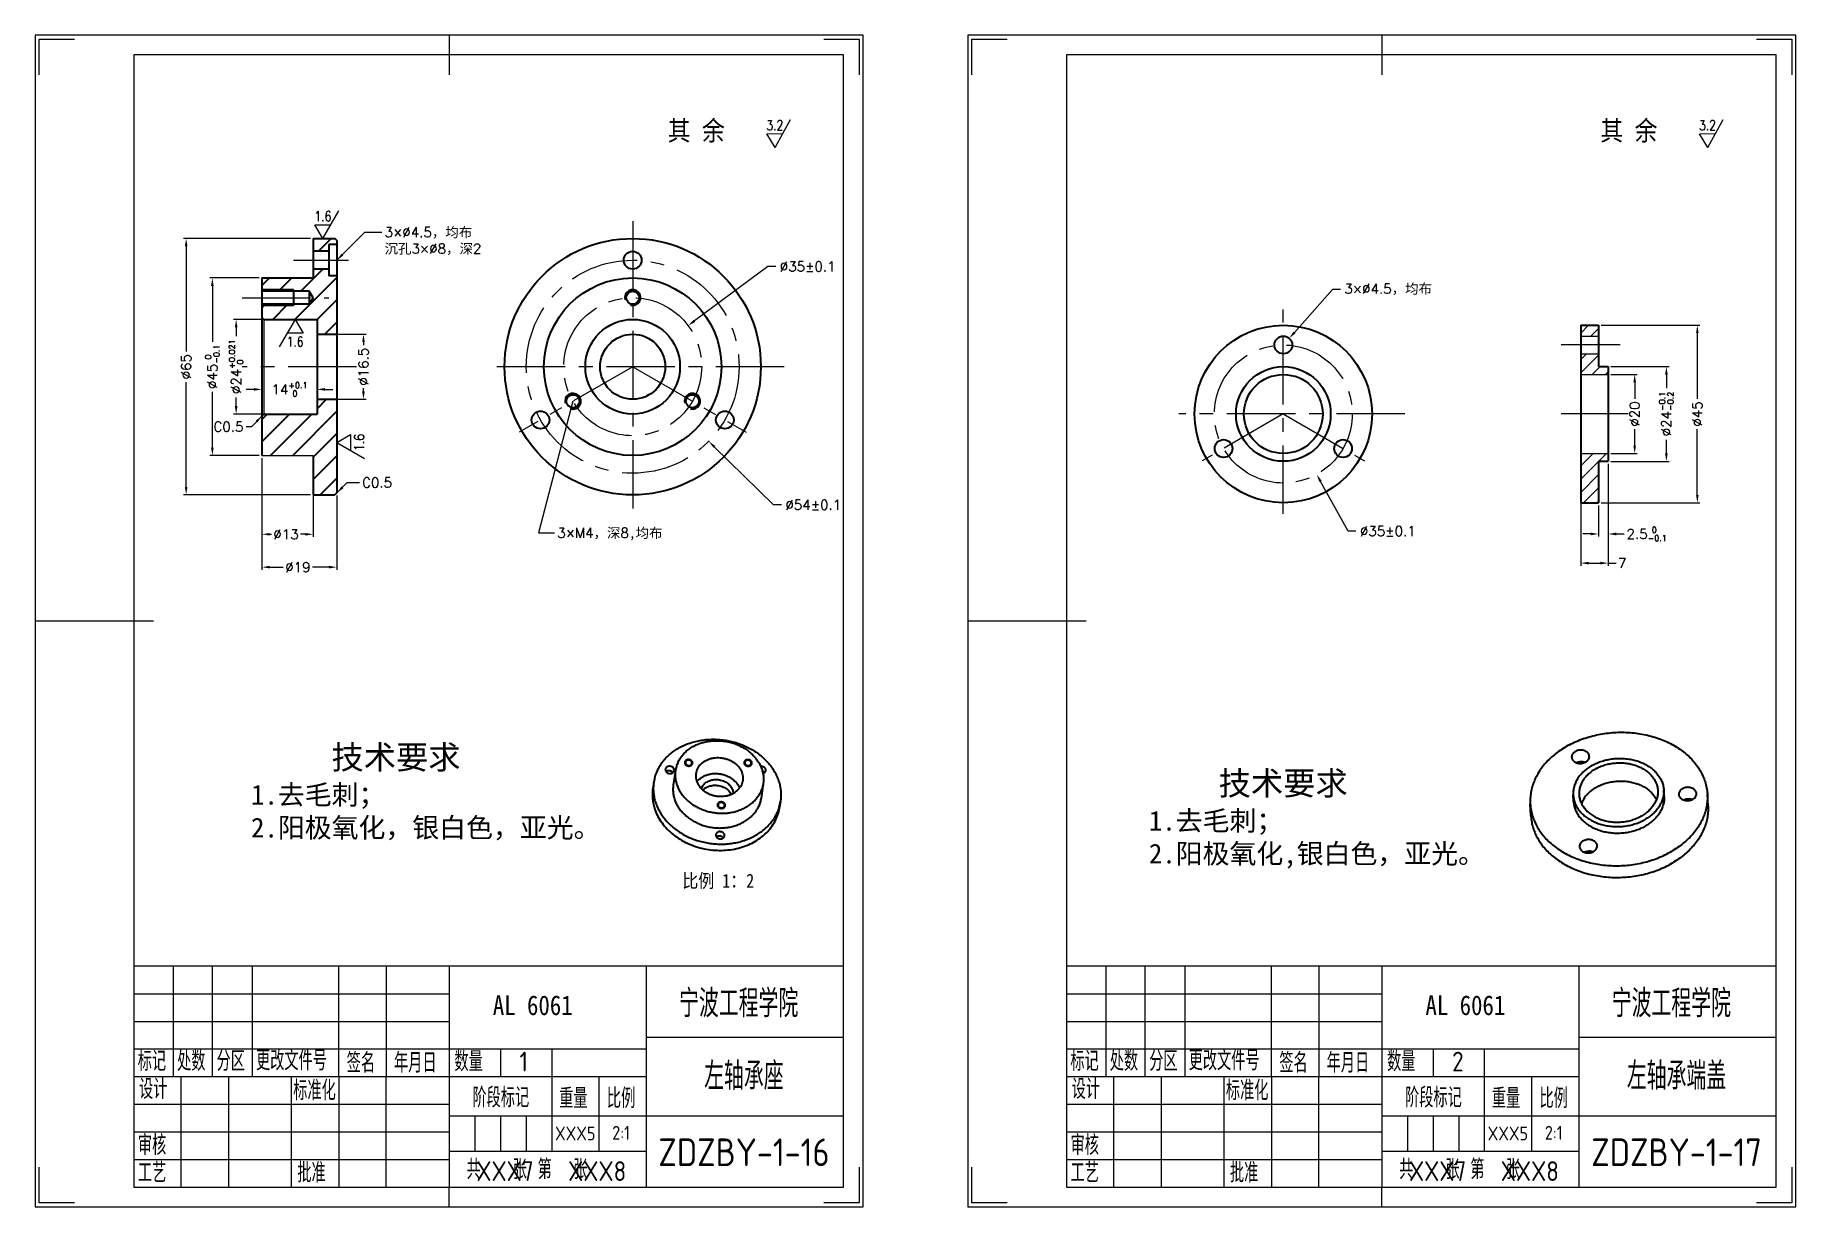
# Model space of a CAD drawing. Header units: millimetres. Extents: x 348 to 7549, y -2121 to -1262.
# Drawn here: x 6574.2 to 7020.7, y -2121.3 to -1824.3 of the extents above; entities that cross this region are included whole.
import ezdxf
from ezdxf.enums import TextEntityAlignment as Align

# ---------------------------------------------------------------- set-up
doc = ezdxf.new("R2010")
doc.units = ezdxf.units.MM
doc.header["$LTSCALE"] = 46.255
doc.header["$PDMODE"] = 3
doc.header["$PDSIZE"] = 8
doc.linetypes.add('CENTER', pattern=[0.6, 0.375, -0.075, 0.075, -0.075])
doc.layers.get('0').update_dxf_attribs({"linetype": 'CONTINUOUS'})
doc.layers.get('Defpoints').update_dxf_attribs({"linetype": 'CONTINUOUS'})
doc.layers.add('02___PRT_ALL_AXES', color=7, linetype='CONTINUOUS')
for name, color, linetype, lineweight in [('dim', 82, 'CONTINUOUS', 9), ('中心线', 2, 'CENTER', 13), ('剖面线', 4, 'CONTINUOUS', 13), ('图框_内框线', 5, 'CONTINUOUS', 13), ('图框_外框线', 7, 'CONTINUOUS', 13), ('图框_标题栏属性', 1, 'CONTINUOUS', 13), ('图框_标题栏文字', 6, 'CONTINUOUS', 13), ('图框_角线', 5, 'CONTINUOUS', 13), ('尺寸线', 80, 'CONTINUOUS', 13), ('文字', 3, 'CONTINUOUS', 13), ('粗实线', 7, 'CONTINUOUS', 20), ('细实线', 20, 'CONTINUOUS', 13)]:
    doc.layers.add(name, color=color, linetype=linetype, lineweight=lineweight)
doc.styles.add('ROMANC', font='romanc.shx', dxfattribs={"bigfont": 'gbcbig.shx'})
doc.styles.get("Standard").update_dxf_attribs({"font": 'txt', "width": 0.85, "bigfont": 'gbcbig.shx'})
doc.styles.add('TXT08', font='txt.shx', dxfattribs={"width": 0.8, "bigfont": 'gbcbig.shx'})
doc.styles.add('宋体', font='SimSun.ttf')
doc.styles.add('工程字', font='gbenor.shx', dxfattribs={"bigfont": 'gbcbig.shx'})
doc.dimstyles.new('YanXiu', dxfattribs={"dimtxt": 2.5, "dimasz": 2.2, "dimexe": 0.66, "dimexo": 0.66, "dimgap": 0.66, "dimtad": 0, "dimtoh": 1, "dimdsep": 46, "dimtxsty": 'ROMANC', "dimcen": 0, "dimclrd": 256, "dimclre": 131, "dimclrt": 42, "dimazin": 2, "dimtfac": 1, "dimtofl": 0, "dimtmove": 0, "dimatfit": 3, "dimfxl": 1, "dimlwd": 5, "dimlwe": 5, "dimarcsym": 0})

msp = doc.modelspace()

# ---------------------------------------------------------------- texts
at = {"color": 2, "linetype": 'Continuous', "insert": (6756.5528, -2036.8479), "char_height": 3.5, "width": 23.8, "attachment_point": 3, "line_spacing_factor": 0.9}
msp.add_mtext('{\\fFangSong|b0|i0|c134|p49;比例 1：2}', dxfattribs=at)
at = {"layer": 'dim', "style": 'TXT08', "width": 0.8}
for s, rotation, p in [('3.2', 1.0876714, (6761.77523, -1847.07723)), ('3.2', 1.0876714, (6998.33403, -1847.07723)), ('1.6', 90, (6656.34873, -1927.48113))]:
    msp.add_text(s, height=2.5, rotation=rotation, dxfattribs=at).set_placement(p, align=Align.MIDDLE)
for p in [(6647.16755, -1870.13335), (6640.10963, -1901.94942)]:
    msp.add_text('1.6', height=2.5, dxfattribs=at).set_placement(p, align=Align.MIDDLE)
at = {"layer": 'dim', "color": 42, "char_height": 2.5, "style": 'ROMANC'}
for s, insert, attachment_point in [('3×%%C4.5{\\fFangSong|b0|i0|c134|p49;，均布}\\P{\\fFangSong|b0|i0|c134|p49;沉孔}3×{\\Fromanc|c134;%%C8\\fFangSong|b0|i0|c134|p49;，深}2', (6662.79795, -1872.94985), 1), ('C0.5', (6627.01762, -1924.75707), 9), ('C0.5', (6657.09369, -1936.40781), 1), ('3×M4{\\fFangSong|b0|i0|c134|p49;，深}8{\\fFangSong|b0|i0|c134|p49;,均布}', (6706.59458, -1949.17403), 1)]:
    msp.add_mtext(s, dxfattribs=dict(at, insert=insert, attachment_point=attachment_point))
at = {"layer": '中心线', "char_height": 8, "attachment_point": 1, "style": '宋体'}
for s, insert, width in [('{\\H0.75x;     技术要求}\\P{\\H0.625x;1.去毛刺；\\P2.阳极氧化，银白色，亚光。}', (6628.93326, -2004.29621), 84.0238435), ('{\\H0.75x;      技术要求\\P\\H0.83333x;  1.去毛刺；\\P  2.阳极氧化,银白色\\H1x;，亚光。}', (6849.87134, -2010.88657), 96.5820097)]:
    msp.add_mtext(s, dxfattribs=dict(at, insert=insert, width=width))
at = {"layer": '图框_标题栏属性', "style": '工程字'}
for tag, text, p in [('宁波工程学院', 'xxx2', (6752.62169, -2069.32496)), ('宁波工程学院', 'xxx2', (6989.18049, -2069.32496)), ('左轴承座', 'xxx3', (6753.93622, -2087.72343)), ('左轴承端盖', 'xxx3', (6990.49501, -2087.72343)), ('ZDZBY-1-16', 'xxx4', (6753.93622, -2107.43608)), ('ZDZBY-1-17', 'xxx4', (6990.49501, -2107.43608))]:
    msp.add_attdef(tag, text=text, height=7, dxfattribs=at).set_placement(p, align=Align.MIDDLE)
for tag, text, height, p in [('XXX5', 'xxx5', 3.5, (6711.16748, -2102.67294)), ('2:1', 'xxx6', 3.5, (6722.78968, -2102.51391)), ('XXX5', 'xxx5', 3.5, (6947.72628, -2102.67294)), ('2:1', 'xxx6', 3.5, (6959.34848, -2102.51391)), ('XXX7', 'xxx7', 5, (6693.33617, -2112.21422)), ('XXX8', 'xxx8', 5, (6716.73977, -2112.21422)), ('XXX7', 'xxx7', 5, (6929.89497, -2112.21422)), ('XXX8', 'xxx8', 5, (6953.29857, -2112.21422))]:
    msp.add_attdef(tag, text=text, height=height, dxfattribs=at).set_placement(p, align=Align.MIDDLE_CENTER)
at = {"layer": '图框_标题栏文字', "style": '工程字'}
for s, p in [('标记', (6600.18915, -2086.81804)), ('处数', (6610.18915, -2086.81804)), ('分区', (6620.18915, -2086.81804)), ('更改文件号', (6630.18915, -2086.66963)), ('签名', (6653.18915, -2087.25676)), ('年月日', (6665.18915, -2087.25676)), ('数量', (6680.52378, -2086.90829)), ('1', (6697.02943, -2086.95146)), ('标记', (6836.74795, -2086.81804)), ('处数', (6846.74795, -2086.81804)), ('分区', (6856.74795, -2086.81804)), ('更改文件号', (6866.74795, -2086.66963)), ('签名', (6889.74795, -2087.25676)), ('年月日', (6901.74795, -2087.25676)), ('数量', (6917.08258, -2086.90829)), ('2', (6933.58823, -2086.95146)), ('设计', (6600.52378, -2093.90829)), ('标准化', (6639.62817, -2094.25676)), ('设计', (6837.08258, -2093.90829)), ('标准化', (6876.18697, -2094.25676)), ('阶段标记', (6685.07993, -2096.05676)), ('重量', (6707.07993, -2096.25676)), ('比例', (6719.18915, -2096.25676)), ('阶段标记', (6921.63873, -2096.05676)), ('重量', (6943.63873, -2096.25676)), ('比例', (6955.74795, -2096.25676)), ('审核', (6600.23423, -2108.10837)), ('审核', (6836.79303, -2108.10837)), ('工艺', (6600.23423, -2115.10837)), ('批准', (6640.65918, -2115.10837)), ('共   张 第  张', (6683.58988, -2114.25676)), ('工艺', (6836.79303, -2115.10837)), ('批准', (6877.21798, -2115.10837)), ('共   张 第  张', (6920.14868, -2114.25676))]:
    msp.add_text(s, height=5, dxfattribs=at).set_placement(p)
at = {"layer": '文字', "char_height": 5, "width": 46.5466241, "attachment_point": 1}
for insert in [(6734.61044, -1845.9347), (6971.16923, -1845.9347)]:
    msp.add_mtext('{\\fSimSun|b0|i0|c134|p2;其 余} ', dxfattribs=dict(at, insert=insert))
at = {"layer": '细实线', "char_height": 5, "width": 34.3182427, "attachment_point": 1}
for insert in [(6690.26251, -2067.66881), (6926.82131, -2067.66881)]:
    msp.add_mtext('{\\fFangSong|b0|i0|c134|p49;AL 6061}', dxfattribs=dict(at, insert=insert))

# ---------------------------------------------------------------- blocks, each defined once
blk = doc.blocks.new('*D163')
at = {"layer": 'Defpoints', "color": 0, "transparency": 16777216}
for p in [(6632.19, -1896.29), (6625.15, -1920.29), (6632.19, -1920.29)]:
    blk.add_point(p, dxfattribs=at)
at = {"layer": 'dim', "color": 131, "lineweight": 5, "transparency": 16777216}
for p, q in [((6631.53, -1896.29), (6624.49, -1896.29)), ((6631.53, -1920.29), (6624.49, -1920.29))]:
    blk.add_line(p, q, dxfattribs=at)
at = {"layer": 'dim', "lineweight": 5, "transparency": 16777216}
for p, q in [((6625.15, -1898.29), (6625.15, -1900.52)), ((6625.15, -1918.29), (6625.15, -1916.06))]:
    blk.add_line(p, q, dxfattribs=at)
at = {"layer": 'dim', "transparency": 16777216}
for points in [[(6624.82, -1898.29), (6625.49, -1898.29), (6625.15, -1896.29)], [(6624.82, -1918.29), (6625.49, -1918.29), (6625.15, -1920.29)]]:
    blk.add_solid(points, dxfattribs=at)
at = {"layer": 'dim', "color": 42, "transparency": 16777216, "insert": (6625.15, -1908.29), "char_height": 2.5, "attachment_point": 5, "rotation": 90, "style": 'ROMANC'}
blk.add_mtext('\\A1;%%c24{\\H1.500000;\\S+0.021^  0;}', dxfattribs=at)
blk = doc.blocks.new('*D164')
at = {"layer": 'Defpoints', "color": 0, "transparency": 16777216}
for p in [(6631.69, -1885.79), (6619.12, -1930.79), (6631.69, -1930.79)]:
    blk.add_point(p, dxfattribs=at)
at = {"layer": 'dim', "color": 131, "lineweight": 5, "transparency": 16777216}
for p, q in [((6631.03, -1885.79), (6618.46, -1885.79)), ((6631.03, -1930.79), (6618.46, -1930.79))]:
    blk.add_line(p, q, dxfattribs=at)
at = {"layer": 'dim', "lineweight": 5, "transparency": 16777216}
for p, q in [((6619.12, -1887.79), (6619.12, -1901.95)), ((6619.12, -1928.79), (6619.12, -1914.63))]:
    blk.add_line(p, q, dxfattribs=at)
at = {"layer": 'dim', "transparency": 16777216}
for points in [[(6618.79, -1887.79), (6619.45, -1887.79), (6619.12, -1885.79)], [(6618.79, -1928.79), (6619.45, -1928.79), (6619.12, -1930.79)]]:
    blk.add_solid(points, dxfattribs=at)
at = {"layer": 'dim', "color": 42, "transparency": 16777216, "insert": (6619.12, -1908.29), "char_height": 2.5, "attachment_point": 5, "rotation": 90, "style": 'ROMANC'}
blk.add_mtext('\\A1;%%c45{\\H1.500000;\\S 0^ -0.1;}', dxfattribs=at)
blk = doc.blocks.new('*D165')
at = {"layer": 'Defpoints', "color": 0, "transparency": 16777216}
for p in [(6644.69, -1875.79), (6612.47, -1940.79), (6644.69, -1940.79)]:
    blk.add_point(p, dxfattribs=at)
at = {"layer": 'dim', "color": 131, "lineweight": 5, "transparency": 16777216}
for p, q in [((6644.03, -1875.79), (6611.81, -1875.79)), ((6644.03, -1940.79), (6611.81, -1940.79))]:
    blk.add_line(p, q, dxfattribs=at)
at = {"layer": 'dim', "lineweight": 5, "transparency": 16777216}
for p, q in [((6612.47, -1877.79), (6612.47, -1904.42)), ((6612.47, -1938.79), (6612.47, -1912.17))]:
    blk.add_line(p, q, dxfattribs=at)
at = {"layer": 'dim', "transparency": 16777216}
for points in [[(6612.14, -1877.79), (6612.81, -1877.79), (6612.47, -1875.79)], [(6612.14, -1938.79), (6612.81, -1938.79), (6612.47, -1940.79)]]:
    blk.add_solid(points, dxfattribs=at)
at = {"layer": 'dim', "color": 42, "transparency": 16777216, "insert": (6612.47, -1908.29), "char_height": 2.5, "attachment_point": 5, "rotation": 90, "style": 'ROMANC'}
blk.add_mtext('%%c65', dxfattribs=at)
blk = doc.blocks.new('*D166')
at = {"layer": 'Defpoints', "color": 0, "transparency": 16777216}
for p in [(6645.69, -1900.04), (6645.69, -1916.54), (6657.45, -1916.54)]:
    blk.add_point(p, dxfattribs=at)
at = {"layer": 'dim', "color": 131, "lineweight": 5, "transparency": 16777216}
for p, q in [((6646.35, -1900.04), (6658.11, -1900.04)), ((6646.35, -1916.54), (6658.11, -1916.54))]:
    blk.add_line(p, q, dxfattribs=at)
at = {"layer": 'dim', "lineweight": 5, "transparency": 16777216}
for p, q in [((6657.45, -1902.04), (6657.45, -1902.81)), ((6657.45, -1914.54), (6657.45, -1913.77))]:
    blk.add_line(p, q, dxfattribs=at)
at = {"layer": 'dim', "transparency": 16777216}
for points in [[(6657.11, -1902.04), (6657.78, -1902.04), (6657.45, -1900.04)], [(6657.11, -1914.54), (6657.78, -1914.54), (6657.45, -1916.54)]]:
    blk.add_solid(points, dxfattribs=at)
at = {"layer": 'dim', "color": 42, "transparency": 16777216, "insert": (6657.45, -1908.29), "char_height": 2.5, "attachment_point": 5, "rotation": 90, "style": 'ROMANC'}
blk.add_mtext('%%c16.5', dxfattribs=at)
blk = doc.blocks.new('*D167')
at = {"layer": 'Defpoints', "color": 0, "transparency": 16777216}
for p in [(6631.69, -1930.79), (6650.69, -1940.29), (6650.69, -1959.11)]:
    blk.add_point(p, dxfattribs=at)
at = {"layer": 'dim', "color": 131, "lineweight": 5, "transparency": 16777216}
for p, q in [((6631.69, -1931.45), (6631.69, -1959.77)), ((6650.69, -1940.95), (6650.69, -1959.77))]:
    blk.add_line(p, q, dxfattribs=at)
at = {"layer": 'dim', "lineweight": 5, "transparency": 16777216}
for p, q in [((6633.69, -1959.11), (6637.11, -1959.11)), ((6648.69, -1959.11), (6644.5, -1959.11))]:
    blk.add_line(p, q, dxfattribs=at)
at = {"layer": 'dim', "transparency": 16777216}
for points in [[(6633.69, -1958.77), (6633.69, -1959.44), (6631.69, -1959.11)], [(6648.69, -1958.77), (6648.69, -1959.44), (6650.69, -1959.11)]]:
    blk.add_solid(points, dxfattribs=at)
at = {"layer": 'dim', "color": 42, "transparency": 16777216, "insert": (6640.81, -1959.11), "char_height": 2.5, "attachment_point": 5, "style": 'ROMANC'}
blk.add_mtext('%%c19', dxfattribs=at)
blk = doc.blocks.new('*D168')
at = {"layer": 'Defpoints', "color": 0, "transparency": 16777216}
for p in [(6631.69, -1930.79), (6644.69, -1930.79), (6644.69, -1950.77)]:
    blk.add_point(p, dxfattribs=at)
at = {"layer": 'dim', "color": 131, "lineweight": 5, "transparency": 16777216}
for p, q in [((6631.69, -1931.45), (6631.69, -1951.43)), ((6644.69, -1931.45), (6644.69, -1951.43))]:
    blk.add_line(p, q, dxfattribs=at)
at = {"layer": 'dim', "lineweight": 5, "transparency": 16777216}
for p, q in [((6633.69, -1950.77), (6634.09, -1950.77)), ((6642.69, -1950.77), (6641.48, -1950.77))]:
    blk.add_line(p, q, dxfattribs=at)
at = {"layer": 'dim', "transparency": 16777216}
for points in [[(6633.69, -1950.44), (6633.69, -1951.11), (6631.69, -1950.77)], [(6642.69, -1950.44), (6642.69, -1951.11), (6644.69, -1950.77)]]:
    blk.add_solid(points, dxfattribs=at)
at = {"layer": 'dim', "color": 42, "transparency": 16777216, "insert": (6637.79, -1950.77), "char_height": 2.5, "attachment_point": 5, "style": 'ROMANC'}
blk.add_mtext('%%c13', dxfattribs=at)
blk = doc.blocks.new('*D169')
at = {"layer": 'Defpoints', "color": 0, "transparency": 16777216}
for p in [(6645.69, -1914.04), (6631.69, -1920.29), (6645.69, -1920.29)]:
    blk.add_point(p, dxfattribs=at)
at = {"layer": 'dim', "lineweight": 5, "transparency": 16777216}
for p, q in [((6629.69, -1914.04), (6627.69, -1914.04)), ((6647.69, -1914.04), (6649.69, -1914.04))]:
    blk.add_line(p, q, dxfattribs=at)
at = {"layer": 'dim', "color": 131, "lineweight": 5, "transparency": 16777216}
for p, q in [((6631.69, -1919.63), (6631.69, -1913.38)), ((6645.69, -1919.63), (6645.69, -1913.38))]:
    blk.add_line(p, q, dxfattribs=at)
at = {"layer": 'dim', "transparency": 16777216}
for points in [[(6629.69, -1913.71), (6629.69, -1914.38), (6631.69, -1914.04)], [(6647.69, -1913.71), (6647.69, -1914.38), (6645.69, -1914.04)]]:
    blk.add_solid(points, dxfattribs=at)
at = {"layer": 'dim', "color": 42, "transparency": 16777216, "insert": (6638.69, -1914.04), "char_height": 2.5, "attachment_point": 5, "style": 'ROMANC'}
blk.add_mtext('\\A1;14{\\H1.500000;\\S+0.1^  0;}', dxfattribs=at)
blk = doc.blocks.new('*D170')
at = {"layer": 'Defpoints', "color": 0, "transparency": 16777216}
for p in [(6706.45, -1889.39), (6745.01, -1927.19)]:
    blk.add_point(p, dxfattribs=at)
at = {"layer": 'dim', "lineweight": 5, "transparency": 16777216}
for p, q in [((6761.45, -1943.31), (6746.44, -1928.59)), ((6763.45, -1943.31), (6761.45, -1943.31))]:
    blk.add_line(p, q, dxfattribs=at)
at = {"layer": 'dim', "transparency": 16777216}
blk.add_solid([(6746.68, -1928.35), (6746.21, -1928.83), (6745.01, -1927.19)], dxfattribs=at)
at = {"layer": 'dim', "color": 42, "transparency": 16777216, "insert": (6771.55, -1943.31), "char_height": 2.5, "attachment_point": 5, "style": 'ROMANC'}
blk.add_mtext('\\A1;∅54±0.1', dxfattribs=at)
blk = doc.blocks.new('*D171')
at = {"layer": 'Defpoints', "color": 0, "transparency": 16777216}
for p in [(6739.8, -1897.87), (6711.67, -1918.71)]:
    blk.add_point(p, dxfattribs=at)
at = {"layer": 'dim', "lineweight": 5, "transparency": 16777216}
for p, q in [((6760.02, -1882.89), (6741.4, -1896.68)), ((6762.02, -1882.89), (6760.02, -1882.89))]:
    blk.add_line(p, q, dxfattribs=at)
at = {"layer": 'dim', "transparency": 16777216}
blk.add_solid([(6741.2, -1896.42), (6741.6, -1896.95), (6739.8, -1897.87)], dxfattribs=at)
at = {"layer": 'dim', "color": 42, "transparency": 16777216, "insert": (6770.12, -1882.89), "char_height": 2.5, "attachment_point": 5, "style": 'ROMANC'}
blk.add_mtext('\\A1;∅35±0.1', dxfattribs=at)
blk = doc.blocks.new('*D172')
at = {"layer": 'Defpoints', "color": 0, "transparency": 16777216}
for p in [(6973.2, -1910.28), (6973.2, -1930.28), (6979.89, -1930.28)]:
    blk.add_point(p, dxfattribs=at)
at = {"layer": 'dim', "color": 131, "lineweight": 5, "transparency": 16777216}
for p, q in [((6973.86, -1910.28), (6980.55, -1910.28)), ((6973.86, -1930.28), (6980.55, -1930.28))]:
    blk.add_line(p, q, dxfattribs=at)
at = {"layer": 'dim', "lineweight": 5, "transparency": 16777216}
for p, q in [((6979.89, -1912.28), (6979.89, -1916.4)), ((6979.89, -1928.28), (6979.89, -1924.15))]:
    blk.add_line(p, q, dxfattribs=at)
at = {"layer": 'dim', "transparency": 16777216}
for points in [[(6979.55, -1912.28), (6980.22, -1912.28), (6979.89, -1910.28)], [(6979.55, -1928.28), (6980.22, -1928.28), (6979.89, -1930.28)]]:
    blk.add_solid(points, dxfattribs=at)
at = {"layer": 'dim', "color": 42, "transparency": 16777216, "insert": (6979.89, -1920.28), "char_height": 2.5, "attachment_point": 5, "rotation": 90, "style": 'ROMANC'}
blk.add_mtext('%%c20', dxfattribs=at)
blk = doc.blocks.new('*D173')
at = {"layer": 'Defpoints', "color": 0, "transparency": 16777216}
for p in [(6973.2, -1908.28), (6973.2, -1932.28), (6987.93, -1932.28)]:
    blk.add_point(p, dxfattribs=at)
at = {"layer": 'dim', "color": 131, "lineweight": 5, "transparency": 16777216}
for p, q in [((6973.86, -1908.28), (6988.59, -1908.28)), ((6973.86, -1932.28), (6988.59, -1932.28))]:
    blk.add_line(p, q, dxfattribs=at)
at = {"layer": 'dim', "lineweight": 5, "transparency": 16777216}
for p, q in [((6987.93, -1910.28), (6987.93, -1913.76)), ((6987.93, -1930.28), (6987.93, -1926.8))]:
    blk.add_line(p, q, dxfattribs=at)
at = {"layer": 'dim', "transparency": 16777216}
for points in [[(6987.6, -1910.28), (6988.26, -1910.28), (6987.93, -1908.28)], [(6987.6, -1930.28), (6988.26, -1930.28), (6987.93, -1932.28)]]:
    blk.add_solid(points, dxfattribs=at)
at = {"layer": 'dim', "color": 42, "transparency": 16777216, "insert": (6987.93, -1920.28), "char_height": 2.5, "attachment_point": 5, "rotation": 90, "style": 'ROMANC'}
blk.add_mtext('\\A1;%%c24{\\H1.500000;\\S-0.1^ -0.2;}', dxfattribs=at)
blk = doc.blocks.new('*D174')
at = {"layer": 'Defpoints', "color": 0, "transparency": 16777216}
for p in [(6970.7, -1897.78), (6970.7, -1942.78), (6995.77, -1942.78)]:
    blk.add_point(p, dxfattribs=at)
at = {"layer": 'dim', "color": 131, "lineweight": 5, "transparency": 16777216}
for p, q in [((6971.36, -1897.78), (6996.43, -1897.78)), ((6971.36, -1942.78), (6996.43, -1942.78))]:
    blk.add_line(p, q, dxfattribs=at)
at = {"layer": 'dim', "lineweight": 5, "transparency": 16777216}
for p, q in [((6995.77, -1899.78), (6995.77, -1916.4)), ((6995.77, -1940.78), (6995.77, -1924.15))]:
    blk.add_line(p, q, dxfattribs=at)
at = {"layer": 'dim', "transparency": 16777216}
for points in [[(6995.44, -1899.78), (6996.1, -1899.78), (6995.77, -1897.78)], [(6995.44, -1940.78), (6996.1, -1940.78), (6995.77, -1942.78)]]:
    blk.add_solid(points, dxfattribs=at)
at = {"layer": 'dim', "color": 42, "transparency": 16777216, "insert": (6995.77, -1920.28), "char_height": 2.5, "attachment_point": 5, "rotation": 90, "style": 'ROMANC'}
blk.add_mtext('%%c45', dxfattribs=at)
blk = doc.blocks.new('*D175')
at = {"layer": 'Defpoints', "color": 0, "transparency": 16777216}
for p in [(6973.2, -1932.28), (6970.7, -1942.78), (6973.2, -1950.7)]:
    blk.add_point(p, dxfattribs=at)
at = {"layer": 'dim', "color": 131, "lineweight": 5, "transparency": 16777216}
for p, q in [((6973.2, -1932.94), (6973.2, -1951.36)), ((6970.7, -1943.44), (6970.7, -1951.36))]:
    blk.add_line(p, q, dxfattribs=at)
at = {"layer": 'dim', "lineweight": 5, "transparency": 16777216}
for p, q in [((6968.7, -1950.7), (6966.7, -1950.7)), ((6975.2, -1950.7), (6977.2, -1950.7))]:
    blk.add_line(p, q, dxfattribs=at)
at = {"layer": 'dim', "transparency": 16777216}
for points in [[(6968.7, -1950.36), (6968.7, -1951.03), (6970.7, -1950.7)], [(6975.2, -1950.36), (6975.2, -1951.03), (6973.2, -1950.7)]]:
    blk.add_solid(points, dxfattribs=at)
at = {"layer": 'dim', "color": 42, "transparency": 16777216, "insert": (6982.94, -1950.7), "char_height": 2.5, "attachment_point": 5, "style": 'ROMANC'}
blk.add_mtext('\\A1;2.5{\\H1.500000;\\S 0^ -0.1;}', dxfattribs=at)
blk = doc.blocks.new('*D176')
at = {"layer": 'Defpoints', "color": 0, "transparency": 16777216}
for p in [(6966.2, -1930.28), (6973.2, -1932.28), (6973.2, -1958.08)]:
    blk.add_point(p, dxfattribs=at)
at = {"layer": 'dim', "color": 131, "lineweight": 5, "transparency": 16777216}
for p, q in [((6966.2, -1930.94), (6966.2, -1958.74)), ((6973.2, -1932.94), (6973.2, -1958.74))]:
    blk.add_line(p, q, dxfattribs=at)
at = {"layer": 'dim', "lineweight": 5, "transparency": 16777216}
for p, q in [((6968.2, -1958.08), (6971.2, -1958.08)), ((6973.2, -1958.08), (6975.2, -1958.08))]:
    blk.add_line(p, q, dxfattribs=at)
at = {"layer": 'dim', "transparency": 16777216}
for points in [[(6968.2, -1957.74), (6968.2, -1958.41), (6966.2, -1958.08)], [(6971.2, -1957.74), (6971.2, -1958.41), (6973.2, -1958.08)]]:
    blk.add_solid(points, dxfattribs=at)
at = {"layer": 'dim', "color": 42, "transparency": 16777216, "insert": (6976.69, -1958.08), "char_height": 2.5, "attachment_point": 5, "style": 'ROMANC'}
blk.add_mtext('7', dxfattribs=at)
blk = doc.blocks.new('*D177')
at = {"layer": 'Defpoints', "color": 0, "transparency": 16777216}
for p in [(6892.26, -1901.1), (6889.27, -1904.46)]:
    blk.add_point(p, dxfattribs=at)
at = {"layer": 'dim', "lineweight": 5, "transparency": 16777216}
for p, q in [((6903.27, -1888.7), (6893.59, -1899.6)), ((6905.27, -1888.7), (6903.27, -1888.7))]:
    blk.add_line(p, q, dxfattribs=at)
at = {"layer": 'dim', "transparency": 16777216}
blk.add_solid([(6893.34, -1899.38), (6893.84, -1899.82), (6892.26, -1901.1)], dxfattribs=at)
at = {"layer": 'dim', "color": 42, "transparency": 16777216, "insert": (6917.36, -1888.7), "char_height": 2.5, "attachment_point": 5, "style": 'ROMANC'}
blk.add_mtext('3×∅4.5{\\fFangSong|b0|i0|c134|p49;，均布}', dxfattribs=at)
blk = doc.blocks.new('*D178')
at = {"layer": 'Defpoints', "color": 0, "transparency": 16777216}
for p in [(6882.31, -1904.96), (6899.23, -1935.6)]:
    blk.add_point(p, dxfattribs=at)
at = {"layer": 'dim', "lineweight": 5, "transparency": 16777216}
for p, q in [((6907.17, -1949.97), (6900.19, -1937.35)), ((6909.17, -1949.97), (6907.17, -1949.97))]:
    blk.add_line(p, q, dxfattribs=at)
at = {"layer": 'dim', "transparency": 16777216}
blk.add_solid([(6900.49, -1937.19), (6899.9, -1937.51), (6899.23, -1935.6)], dxfattribs=at)
at = {"layer": 'dim', "color": 42, "transparency": 16777216, "insert": (6917.27, -1949.97), "char_height": 2.5, "attachment_point": 5, "style": 'ROMANC'}
blk.add_mtext('\\A1;∅35±0.1', dxfattribs=at)

# ---------------------------------------------------------------- dimensions: what is measured, and where the dimension line sits
at = {"layer": 'dim'}
for base, p1, p2, override, picture, middle in [((6612.47251, -1940.79139), (6644.6907, -1875.79139), (6644.6907, -1940.79139), {"dimasz": 2}, '*D165', (6612.47251, -1908.29139)), ((6619.11886, -1930.79139), (6631.6907, -1885.79139), (6631.6907, -1930.79139), {"dimasz": 2, "dimgap": 0.66, "dimtol": 1, "dimlim": 0, "dimtp": 0, "dimtm": 0.1, "dimtfac": 0.6, "dimtdec": 3, "dimtolj": 1}, '*D164', (6619.11886, -1908.29139)), ((6625.1548, -1920.29139), (6632.1907, -1896.29139), (6632.1907, -1920.29139), {"dimasz": 2, "dimgap": 0.66, "dimtol": 1, "dimlim": 0, "dimtp": 0.021, "dimtm": 0, "dimtfac": 0.6, "dimtdec": 3, "dimtolj": 1}, '*D163', (6625.1548, -1908.29139)), ((6995.76941, -1942.7788), (6970.69763, -1897.7788), (6970.69763, -1942.7788), {"dimasz": 2}, '*D174', (6995.76941, -1920.2788)), ((6657.44556, -1916.54139), (6645.6907, -1900.04139), (6645.6907, -1916.54139), {"dimasz": 2}, '*D166', (6657.44556, -1908.29139)), ((6987.93049, -1932.2788), (6973.19763, -1908.2788), (6973.19763, -1932.2788), {"dimasz": 2, "dimgap": 0.66, "dimtol": 1, "dimlim": 0, "dimtp": -0.1, "dimtm": 0.2, "dimtfac": 0.6, "dimtdec": 3, "dimtolj": 1}, '*D173', (6987.93049, -1920.2788)), ((6979.88636, -1930.2788), (6973.19763, -1910.2788), (6973.19763, -1930.2788), {"dimasz": 2}, '*D172', (6979.88636, -1920.2788))]:
    dim = msp.add_linear_dim(base=base, p1=p1, p2=p2, angle=90, text='%%c<>', dimstyle='YanXiu', override=override, dxfattribs=at)
    dim.commit()
    dim.dimension.update_dxf_attribs({"geometry": picture, "text_midpoint": middle})
for p1, p2, picture, middle in [((6711.67166, -1918.70806), (6739.79588, -1897.87472), '*D171', (6770.12395, -1882.89089)), ((6706.45291, -1889.39038), (6745.01463, -1927.1924), '*D170', (6771.55379, -1943.30722)), ((6882.30519, -1904.96029), (6899.22774, -1935.59731), '*D178', (6917.26799, -1949.97167))]:
    dim = msp.add_diameter_dim_2p(p1=p1, p2=p2, dimstyle='YanXiu', override={"dimasz": 2, "dimgap": 0.66, "dimtol": 1, "dimlim": 0, "dimtp": 0.1, "dimtm": 0.1, "dimtfac": 1, "dimtdec": 3, "dimtolj": 1}, dxfattribs=at)
    dim.commit()
    dim.dimension.update_dxf_attribs({"geometry": picture, "text_midpoint": middle, "dimtype": 163})
dim = msp.add_diameter_dim_2p(p1=(6889.27281, -1904.4615), p2=(6892.26012, -1901.0961), text='3×<>{\\fFangSong|b0|i0|c134|p49;，均布}', dimstyle='YanXiu', override={"dimasz": 2}, dxfattribs=at)
dim.commit()
dim.dimension.update_dxf_attribs({"geometry": '*D177', "text_midpoint": (6917.35723, -1888.69743), "dimtype": 163})
for base, p1, p2, override, picture, middle in [((6645.6907, -1914.04438), (6631.6907, -1920.29139), (6645.6907, -1920.29139), {"dimasz": 2, "dimgap": 0.66, "dimtol": 1, "dimlim": 0, "dimtp": 0.1, "dimtm": 0, "dimtfac": 0.6, "dimtdec": 3, "dimtolj": 1}, '*D169', (6638.6907, -1914.04438)), ((6973.19763, -1958.07757), (6966.19763, -1930.2788), (6973.19763, -1932.2788), {"dimasz": 2}, '*D176', (6976.69097, -1958.07757)), ((6973.19763, -1950.69781), (6970.69763, -1942.7788), (6973.19763, -1932.2788), {"dimasz": 2, "dimgap": 0.66, "dimtol": 1, "dimlim": 0, "dimtp": 0, "dimtm": 0.1, "dimtfac": 0.6, "dimtdec": 3, "dimtolj": 1}, '*D175', (6982.94097, -1950.69781))]:
    dim = msp.add_linear_dim(base=base, p1=p1, p2=p2, dimstyle='YanXiu', override=override, dxfattribs=at)
    dim.commit()
    dim.dimension.update_dxf_attribs({"geometry": picture, "text_midpoint": middle})
for base, p2, picture, middle in [((6650.6907, -1959.105), (6650.6907, -1940.29138), '*D167', (6640.8065, -1959.105)), ((6644.6907, -1950.77469), (6644.6907, -1930.79139), '*D168', (6637.78525, -1950.77469))]:
    dim = msp.add_linear_dim(base=base, p1=(6631.6907, -1930.79139), p2=p2, text='%%c<>', dimstyle='YanXiu', override={"dimasz": 2}, dxfattribs=at)
    dim.commit()
    dim.dimension.update_dxf_attribs({"geometry": picture, "text_midpoint": middle, "dimtype": 160})

# ---------------------------------------------------------------- hatches: boundary and pattern name
at = {"linetype": 'Continuous'}
h = msp.add_hatch(dxfattribs=at)
h.set_pattern_fill('A', color=2, scale=3.997873, angle=45, style=0, pattern_type=0)
h.set_pattern_definition([(45, (6410.0935, -2131.931), (-2.826923, 2.826923), [])])
edge = h.paths.add_edge_path()
edge.add_line((6650.6907, -1876.29139), (6650.6907, -1877.29139))
edge.add_line((6650.6907, -1877.29139), (6648.6907, -1877.29139))
edge.add_line((6648.6907, -1877.29139), (6648.6907, -1879.04139))
edge.add_line((6648.6907, -1879.04139), (6644.6907, -1879.04139))
edge.add_line((6644.6907, -1875.79139), (6644.6907, -1879.04139))
edge.add_line((6644.6907, -1875.79139), (6650.1907, -1875.79139))
edge.add_line((6650.6907, -1876.29139), (6650.1907, -1875.79139))
edge = h.paths.add_edge_path()
edge.add_line((6650.6907, -1885.29139), (6650.6907, -1900.04139))
edge.add_line((6645.6907, -1900.04139), (6650.6907, -1900.04139))
edge.add_line((6645.6907, -1896.29139), (6645.6907, -1900.04139))
edge.add_line((6631.6907, -1896.29139), (6645.6907, -1896.29139))
edge.add_line((6631.6907, -1892.44139), (6631.6907, -1896.29139))
edge.add_line((6643.6907, -1892.44139), (6631.6907, -1892.44139))
edge.add_line((6644.68212, -1890.79139), (6643.6907, -1892.44139))
edge.add_line((6644.68212, -1890.79139), (6643.6907, -1889.14139))
edge.add_line((6643.6907, -1889.14139), (6631.6907, -1889.14139))
edge.add_line((6631.6907, -1885.79139), (6631.6907, -1889.14139))
edge.add_line((6631.6907, -1885.79139), (6644.6907, -1885.79139))
edge.add_line((6644.6907, -1883.54139), (6644.6907, -1885.79139))
edge.add_line((6648.6907, -1883.54139), (6644.6907, -1883.54139))
edge.add_line((6648.6907, -1883.54139), (6648.6907, -1885.29139))
edge.add_line((6650.6907, -1885.29139), (6648.6907, -1885.29139))
edge = h.paths.add_edge_path()
edge.add_line((6650.6907, -1916.54139), (6650.6907, -1940.29138))
edge.add_line((6650.6907, -1940.29138), (6650.1907, -1940.79139))
edge.add_line((6644.6907, -1940.79139), (6650.1907, -1940.79139))
edge.add_line((6644.6907, -1930.79139), (6644.6907, -1940.79139))
edge.add_line((6631.6907, -1930.79139), (6644.6907, -1930.79139))
edge.add_line((6631.6907, -1920.29139), (6631.6907, -1930.79139))
edge.add_line((6631.6907, -1920.29139), (6645.6907, -1920.29139))
edge.add_line((6645.6907, -1916.54139), (6645.6907, -1920.29139))
edge.add_line((6645.6907, -1916.54139), (6650.6907, -1916.54139))

# ---------------------------------------------------------------- linework, layer by layer
at = {"color": 7, "linetype": 'Continuous'}
for p, q in [((6644.6907, -1875.79139), (6644.6907, -1879.04139)), ((6644.6907, -1875.79139), (6650.1907, -1875.79139)), ((6644.6907, -1875.79139), (6644.6907, -1885.79139)), ((6644.6907, -1875.79139), (6650.1907, -1875.79139)), ((6648.6907, -1879.04139), (6644.6907, -1879.04139)), ((6648.6907, -1879.04139), (6644.6907, -1879.04139)), ((6650.6907, -1877.29139), (6648.6907, -1877.29139)), ((6648.6907, -1877.29139), (6648.6907, -1879.04139)), ((6648.6907, -1877.29139), (6648.6907, -1885.29139)), ((6650.6907, -1877.29139), (6648.6907, -1877.29139)), ((6650.6907, -1876.29139), (6650.1907, -1875.79139)), ((6650.6907, -1876.29139), (6650.1907, -1875.79139)), ((6650.6907, -1876.29139), (6650.6907, -1877.29139)), ((6650.6907, -1876.29139), (6650.6907, -1940.29138)), ((6644.6907, -1883.54139), (6644.6907, -1885.79139)), ((6648.6907, -1883.54139), (6644.6907, -1883.54139)), ((6648.6907, -1883.54139), (6644.6907, -1883.54139)), ((6648.6907, -1883.54139), (6648.6907, -1885.29139)), ((6631.6907, -1885.79139), (6631.6907, -1889.14139)), ((6631.6907, -1885.79139), (6644.6907, -1885.79139)), ((6631.6907, -1885.79139), (6631.6907, -1930.79139)), ((6631.6907, -1885.79139), (6644.6907, -1885.79139)), ((6639.6907, -1888.79139), (6639.6907, -1892.79139)), ((6650.6907, -1885.29139), (6648.6907, -1885.29139)), ((6650.6907, -1885.29139), (6648.6907, -1885.29139)), ((6650.6907, -1885.29139), (6650.6907, -1900.04139)), ((6643.6907, -1889.14139), (6631.6907, -1889.14139)), ((6643.6907, -1889.14139), (6631.6907, -1889.14139)), ((6631.6907, -1892.44139), (6631.6907, -1896.29139)), ((6643.6907, -1892.44139), (6631.6907, -1892.44139)), ((6643.6907, -1892.44139), (6631.6907, -1892.44139)), ((6644.68212, -1890.79139), (6643.6907, -1889.14139)), ((6643.6907, -1889.14139), (6643.6907, -1892.44139)), ((6644.68212, -1890.79139), (6643.6907, -1889.14139)), ((6644.68212, -1890.79139), (6643.6907, -1892.44139)), ((6644.68212, -1890.79139), (6643.6907, -1892.44139)), ((6631.6907, -1895.79139), (6632.1907, -1896.29139)), ((6632.1907, -1896.29139), (6645.6907, -1896.29139)), ((6645.6907, -1896.29139), (6645.6907, -1900.04139)), ((6645.6907, -1896.29139), (6645.6907, -1920.29139)), ((6645.6907, -1900.04139), (6650.6907, -1900.04139)), ((6645.6907, -1900.04139), (6650.6907, -1900.04139)), ((6645.6907, -1916.54139), (6645.6907, -1920.29139)), ((6645.6907, -1916.54139), (6650.6907, -1916.54139)), ((6645.6907, -1916.54139), (6650.6907, -1916.54139)), ((6650.6907, -1916.54139), (6650.6907, -1940.29138)), ((6631.6907, -1920.29139), (6631.6907, -1930.79139)), ((6631.6907, -1920.79139), (6632.1907, -1920.29139)), ((6632.1907, -1920.29139), (6645.6907, -1920.29139)), ((6644.6907, -1930.79139), (6644.6907, -1940.79139)), ((6644.6907, -1930.79139), (6644.6907, -1940.79139)), ((6644.6907, -1940.79139), (6650.1907, -1940.79139)), ((6644.6907, -1940.79139), (6650.1907, -1940.79139)), ((6650.6907, -1940.29138), (6650.1907, -1940.79139)), ((6650.6907, -1940.29138), (6650.1907, -1940.79139))]:
    msp.add_line(p, q, dxfattribs=at)
at = {"color": 2, "linetype": 'Continuous'}
for p, q in [((6639.6907, -1888.79139), (6631.6907, -1888.79139)), ((6639.6907, -1892.79139), (6631.6907, -1892.79139))]:
    msp.add_line(p, q, dxfattribs=at)
for centre in [(6725.73377, -1890.79139), (6710.57833, -1917.04139), (6740.88921, -1917.04139)]:
    msp.add_arc(centre, 2, 255, 195, dxfattribs=at)
for points, start_tangent, end_tangent in [([(6739.03153, -2008.2932), (6738.99661, -2008.3658), (6738.97915, -2008.4021), (6738.97042, -2008.42025), (6738.96169, -2008.4384), (6738.95753, -2008.45782), (6738.95337, -2008.47723), (6738.94505, -2008.51606), (6738.93673, -2008.55488), (6738.93257, -2008.5743), (6738.92842, -2008.59371), (6738.92899, -2008.61365), (6738.92956, -2008.63358), (6738.9307, -2008.67346), (6738.93185, -2008.71333), (6738.93242, -2008.73327), (6738.93299, -2008.7532), (6738.93841, -2008.77325), (6738.94382, -2008.79329), (6738.95466, -2008.83338), (6738.96549, -2008.87347), (6738.97091, -2008.89352), (6738.97632, -2008.91356), (6738.98619, -2008.93225), (6738.99606, -2008.95094), (6739.01579, -2008.98832), (6739.03552, -2009.0257), (6739.04539, -2009.04439), (6739.05525, -2009.06308), (6739.06925, -2009.08006), (6739.08324, -2009.09703), (6739.11122, -2009.13099), (6739.13921, -2009.16494), (6739.1532, -2009.18192), (6739.16719, -2009.1989), (6739.18478, -2009.21352), (6739.20237, -2009.22814), (6739.23754, -2009.25738), (6739.27271, -2009.28662), (6739.2903, -2009.30124), (6739.30789, -2009.31585), (6739.32879, -2009.32774), (6739.34968, -2009.33962), (6739.39148, -2009.36339), (6739.43328, -2009.38716), (6739.45418, -2009.39904), (6739.47508, -2009.41092), (6739.49776, -2009.4192), (6739.52044, -2009.42748), (6739.56581, -2009.44404), (6739.61118, -2009.4606), (6739.63386, -2009.46888), (6739.65655, -2009.47716), (6739.68049, -2009.48176), (6739.70444, -2009.48636), (6739.75234, -2009.49555), (6739.80023, -2009.50474), (6739.82418, -2009.50934), (6739.84813, -2009.51394), (6739.87243, -2009.51468), (6739.89673, -2009.51541), (6739.94532, -2009.51689), (6739.99392, -2009.51837), (6740.01822, -2009.51911), (6740.04252, -2009.51984), (6740.06666, -2009.51661), (6740.0908, -2009.51337), (6740.13908, -2009.50689), (6740.18735, -2009.50041), (6740.21149, -2009.49717), (6740.23563, -2009.49393), (6740.25784, -2009.48695), (6740.28006, -2009.47997), (6740.32448, -2009.46601), (6740.36891, -2009.45205), (6740.39112, -2009.44507), (6740.41334, -2009.43809), (6740.43321, -2009.42762), (6740.45309, -2009.41714), (6740.49283, -2009.39619), (6740.53258, -2009.37523), (6740.55246, -2009.36475), (6740.57233, -2009.35428), (6740.58911, -2009.3407), (6740.60589, -2009.32713), (6740.63944, -2009.29998), (6740.673, -2009.27283), (6740.68978, -2009.25925), (6740.70655, -2009.24568), (6740.71979, -2009.22921), (6740.73303, -2009.21275), (6740.75951, -2009.17982), (6740.81246, -2009.11396)], (-0.433484568, -0.90116099), (0.626613248, 0.779330377)), ([(6740.81246, -2009.11396), (6740.84738, -2009.04136), (6740.86485, -2009.00506), (6740.87358, -2008.9869), (6740.88231, -2008.96875), (6740.88647, -2008.94934), (6740.89063, -2008.92993), (6740.89894, -2008.8911), (6740.90726, -2008.85227), (6740.91142, -2008.83286), (6740.91558, -2008.81345), (6740.91501, -2008.79351), (6740.91444, -2008.77357), (6740.91329, -2008.7337), (6740.91215, -2008.69383), (6740.91158, -2008.67389), (6740.911, -2008.65395), (6740.90559, -2008.63391), (6740.90017, -2008.61386), (6740.88934, -2008.57377), (6740.8785, -2008.53368), (6740.87309, -2008.51364), (6740.86767, -2008.49359), (6740.8578, -2008.4749), (6740.84794, -2008.45621), (6740.82821, -2008.41884), (6740.80847, -2008.38146), (6740.79861, -2008.36277), (6740.78874, -2008.34408), (6740.77475, -2008.3271), (6740.76076, -2008.31012), (6740.73277, -2008.27617), (6740.70479, -2008.24221), (6740.69079, -2008.22523), (6740.6768, -2008.20826), (6740.65921, -2008.19364), (6740.64163, -2008.17902), (6740.60645, -2008.14978), (6740.57128, -2008.12054), (6740.55369, -2008.10592), (6740.53611, -2008.0913), (6740.51521, -2008.07942), (6740.49431, -2008.06753), (6740.45251, -2008.04377), (6740.41072, -2008.02), (6740.38982, -2008.00812), (6740.36892, -2007.99623), (6740.34623, -2007.98795), (6740.32355, -2007.97967), (6740.27818, -2007.96311), (6740.23282, -2007.94655), (6740.21013, -2007.93827), (6740.18745, -2007.92999), (6740.1635, -2007.9254), (6740.13955, -2007.9208), (6740.09166, -2007.91161), (6740.04376, -2007.90241), (6740.01981, -2007.89782), (6739.99587, -2007.89322), (6739.97157, -2007.89248), (6739.94727, -2007.89174), (6739.89867, -2007.89027), (6739.85007, -2007.88879), (6739.82577, -2007.88805), (6739.80147, -2007.88731), (6739.77733, -2007.89055), (6739.7532, -2007.89379), (6739.70492, -2007.90027), (6739.65664, -2007.90675), (6739.6325, -2007.90999), (6739.60837, -2007.91322), (6739.58615, -2007.9202), (6739.56394, -2007.92718), (6739.51951, -2007.94114), (6739.47508, -2007.9551), (6739.45287, -2007.96208), (6739.43066, -2007.96906), (6739.41078, -2007.97954), (6739.39091, -2007.99002), (6739.35116, -2008.01097), (6739.31141, -2008.03192), (6739.29154, -2008.0424), (6739.27166, -2008.05288), (6739.25488, -2008.06645), (6739.23811, -2008.08003), (6739.20455, -2008.10718), (6739.171, -2008.13433), (6739.15422, -2008.1479), (6739.13744, -2008.16148), (6739.1242, -2008.17794), (6739.11096, -2008.19441), (6739.08449, -2008.22734), (6739.03153, -2008.2932)], (0.433484568, 0.90116099), (-0.626613248, -0.779330377)), ([(6754.1055, -2008.31939), (6754.07057, -2008.39199), (6754.05311, -2008.42829), (6754.04438, -2008.44645), (6754.03565, -2008.4646), (6754.03149, -2008.48401), (6754.02733, -2008.50342), (6754.01901, -2008.54225), (6754.0107, -2008.58108), (6754.00654, -2008.60049), (6754.00238, -2008.6199), (6754.00295, -2008.63984), (6754.00352, -2008.65978), (6754.00467, -2008.69965), (6754.00581, -2008.73952), (6754.00638, -2008.75946), (6754.00695, -2008.7794), (6754.01237, -2008.79944), (6754.01779, -2008.81949), (6754.02862, -2008.85958), (6754.03945, -2008.89967), (6754.04487, -2008.91971), (6754.05029, -2008.93976), (6754.06015, -2008.95845), (6754.07002, -2008.97714), (6754.08975, -2009.01452), (6754.10948, -2009.05189), (6754.11935, -2009.07058), (6754.12922, -2009.08927), (6754.14321, -2009.10625), (6754.1572, -2009.12323), (6754.18519, -2009.15718), (6754.21317, -2009.19114), (6754.22717, -2009.20812), (6754.24116, -2009.22509), (6754.25874, -2009.23971), (6754.27633, -2009.25433), (6754.3115, -2009.28357), (6754.34668, -2009.31281), (6754.36426, -2009.32743), (6754.38185, -2009.34205), (6754.40275, -2009.35393), (6754.42365, -2009.36582), (6754.46545, -2009.38958), (6754.50724, -2009.41335), (6754.52814, -2009.42524), (6754.54904, -2009.43712), (6754.57172, -2009.4454), (6754.59441, -2009.45368), (6754.63978, -2009.47024), (6754.68514, -2009.4868), (6754.70783, -2009.49508), (6754.73051, -2009.50336), (6754.75446, -2009.50796), (6754.77841, -2009.51255), (6754.8263, -2009.52175), (6754.8742, -2009.53094), (6754.89814, -2009.53554), (6754.92209, -2009.54013), (6754.94639, -2009.54087), (6754.97069, -2009.54161), (6755.01929, -2009.54309), (6755.06789, -2009.54456), (6755.09219, -2009.5453), (6755.11649, -2009.54604), (6755.14062, -2009.5428), (6755.16476, -2009.53956), (6755.21304, -2009.53308), (6755.26132, -2009.5266), (6755.28545, -2009.52337), (6755.30959, -2009.52013), (6755.33181, -2009.51315), (6755.35402, -2009.50617), (6755.39845, -2009.49221), (6755.44287, -2009.47825), (6755.46509, -2009.47127), (6755.4873, -2009.46429), (6755.50718, -2009.45381), (6755.52705, -2009.44333), (6755.5668, -2009.42238), (6755.60655, -2009.40143), (6755.62642, -2009.39095), (6755.6463, -2009.38047), (6755.66307, -2009.3669), (6755.67985, -2009.35332), (6755.71341, -2009.32617), (6755.74696, -2009.29902), (6755.76374, -2009.28545), (6755.78052, -2009.27187), (6755.79376, -2009.25541), (6755.80699, -2009.23894), (6755.83347, -2009.20601), (6755.88642, -2009.14016)], (-0.433484568, -0.90116099), (0.626613248, 0.779330377)), ([(6755.88642, -2009.14016), (6755.92135, -2009.06755), (6755.93881, -2009.03125), (6755.94754, -2009.0131), (6755.95627, -2008.99495), (6755.96043, -2008.97553), (6755.96459, -2008.95612), (6755.97291, -2008.91729), (6755.98123, -2008.87847), (6755.98538, -2008.85905), (6755.98954, -2008.83964), (6755.98897, -2008.8197), (6755.9884, -2008.79977), (6755.98726, -2008.7599), (6755.98611, -2008.72002), (6755.98554, -2008.70009), (6755.98497, -2008.68015), (6755.97955, -2008.6601), (6755.97413, -2008.64006), (6755.9633, -2008.59997), (6755.95247, -2008.55988), (6755.94705, -2008.53983), (6755.94163, -2008.51979), (6755.93177, -2008.5011), (6755.9219, -2008.48241), (6755.90217, -2008.44503), (6755.88244, -2008.40765), (6755.87257, -2008.38896), (6755.86271, -2008.37027), (6755.84871, -2008.35329), (6755.83472, -2008.33632), (6755.80673, -2008.30236), (6755.77875, -2008.26841), (6755.76476, -2008.25143), (6755.75076, -2008.23445), (6755.73318, -2008.21983), (6755.71559, -2008.20521), (6755.68042, -2008.17597), (6755.64524, -2008.14673), (6755.62766, -2008.13212), (6755.61007, -2008.1175), (6755.58917, -2008.10561), (6755.56827, -2008.09373), (6755.52648, -2008.06996), (6755.48468, -2008.04619), (6755.46378, -2008.03431), (6755.44288, -2008.02243), (6755.4202, -2008.01415), (6755.39751, -2008.00587), (6755.35215, -2007.98931), (6755.30678, -2007.97275), (6755.2841, -2007.96447), (6755.26141, -2007.95619), (6755.23746, -2007.95159), (6755.21352, -2007.94699), (6755.16562, -2007.9378), (6755.11773, -2007.92861), (6755.09378, -2007.92401), (6755.06983, -2007.91941), (6755.04553, -2007.91867), (6755.02123, -2007.91794), (6754.97263, -2007.91646), (6754.92403, -2007.91498), (6754.89974, -2007.91424), (6754.87544, -2007.91351), (6754.8513, -2007.91675), (6754.82716, -2007.91998), (6754.77888, -2007.92646), (6754.73061, -2007.93294), (6754.70647, -2007.93618), (6754.68233, -2007.93942), (6754.66012, -2007.9464), (6754.6379, -2007.95338), (6754.59347, -2007.96734), (6754.54905, -2007.9813), (6754.52683, -2007.98828), (6754.50462, -2007.99526), (6754.48475, -2008.00573), (6754.46487, -2008.01621), (6754.42512, -2008.03717), (6754.38537, -2008.05812), (6754.3655, -2008.0686), (6754.34563, -2008.07907), (6754.32885, -2008.09265), (6754.31207, -2008.10622), (6754.27851, -2008.13337), (6754.24496, -2008.16052), (6754.22818, -2008.1741), (6754.2114, -2008.18767), (6754.19816, -2008.20414), (6754.18493, -2008.2206), (6754.15845, -2008.25353), (6754.1055, -2008.31939)], (0.433484568, 0.90116099), (-0.626613248, -0.779330377)), ([(6747.33222, -2019.03954), (6747.29729, -2019.11215), (6747.27983, -2019.14845), (6747.2711, -2019.1666), (6747.26237, -2019.18475), (6747.25821, -2019.20416), (6747.25405, -2019.22358), (6747.24573, -2019.2624), (6747.23741, -2019.30123), (6747.23326, -2019.32064), (6747.2291, -2019.34006), (6747.22967, -2019.35999), (6747.23024, -2019.37993), (6747.23138, -2019.4198), (6747.23253, -2019.45968), (6747.2331, -2019.47961), (6747.23367, -2019.49955), (6747.23909, -2019.5196), (6747.2445, -2019.53964), (6747.25534, -2019.57973), (6747.26617, -2019.61982), (6747.27159, -2019.63987), (6747.27701, -2019.65991), (6747.28687, -2019.6786), (6747.29674, -2019.69729), (6747.31647, -2019.73467), (6747.3362, -2019.77205), (6747.34607, -2019.79074), (6747.35593, -2019.80943), (6747.36993, -2019.8264), (6747.38392, -2019.84338), (6747.4119, -2019.87734), (6747.43989, -2019.91129), (6747.45388, -2019.92827), (6747.46788, -2019.94525), (6747.48546, -2019.95987), (6747.50305, -2019.97449), (6747.53822, -2020.00373), (6747.5734, -2020.03296), (6747.59098, -2020.04758), (6747.60857, -2020.0622), (6747.62947, -2020.07409), (6747.65037, -2020.08597), (6747.69216, -2020.10974), (6747.73396, -2020.13351), (6747.75486, -2020.14539), (6747.77576, -2020.15727), (6747.79844, -2020.16555), (6747.82112, -2020.17383), (6747.86649, -2020.19039), (6747.91186, -2020.20695), (6747.93454, -2020.21523), (6747.95723, -2020.22351), (6747.98118, -2020.22811), (6748.00512, -2020.23271), (6748.05302, -2020.2419), (6748.10091, -2020.25109), (6748.12486, -2020.25569), (6748.14881, -2020.26029), (6748.17311, -2020.26102), (6748.19741, -2020.26176), (6748.24601, -2020.26324), (6748.2946, -2020.26472), (6748.3189, -2020.26545), (6748.3432, -2020.26619), (6748.36734, -2020.26295), (6748.39148, -2020.25972), (6748.43976, -2020.25324), (6748.48803, -2020.24676), (6748.51217, -2020.24352), (6748.53631, -2020.24028), (6748.55852, -2020.2333), (6748.58074, -2020.22632), (6748.62516, -2020.21236), (6748.66959, -2020.1984), (6748.69181, -2020.19142), (6748.71402, -2020.18444), (6748.73389, -2020.17397), (6748.75377, -2020.16349), (6748.79352, -2020.14253), (6748.83326, -2020.12158), (6748.85314, -2020.1111), (6748.87301, -2020.10063), (6748.88979, -2020.08705), (6748.90657, -2020.07348), (6748.94012, -2020.04633), (6748.97368, -2020.01918), (6748.99046, -2020.0056), (6749.00724, -2019.99203), (6749.02047, -2019.97556), (6749.03371, -2019.9591), (6749.06019, -2019.92617), (6749.11314, -2019.86031)], (-0.433484568, -0.90116099), (0.626613248, 0.779330377)), ([(6749.11314, -2019.86031), (6749.14807, -2019.78771), (6749.16553, -2019.7514), (6749.17426, -2019.73325), (6749.18299, -2019.7151), (6749.18715, -2019.69569), (6749.19131, -2019.67628), (6749.19962, -2019.63745), (6749.20794, -2019.59862), (6749.2121, -2019.57921), (6749.21626, -2019.5598), (6749.21569, -2019.53986), (6749.21512, -2019.51992), (6749.21397, -2019.48005), (6749.21283, -2019.44018), (6749.21226, -2019.42024), (6749.21169, -2019.4003), (6749.20627, -2019.38026), (6749.20085, -2019.36021), (6749.19002, -2019.32012), (6749.17918, -2019.28003), (6749.17377, -2019.25999), (6749.16835, -2019.23994), (6749.15849, -2019.22125), (6749.14862, -2019.20256), (6749.12889, -2019.16518), (6749.10915, -2019.12781), (6749.09929, -2019.10912), (6749.08942, -2019.09043), (6749.07543, -2019.07345), (6749.06144, -2019.05647), (6749.03345, -2019.02252), (6749.00547, -2018.98856), (6748.99147, -2018.97158), (6748.97748, -2018.95461), (6748.95989, -2018.93999), (6748.94231, -2018.92537), (6748.90713, -2018.89613), (6748.87196, -2018.86689), (6748.85437, -2018.85227), (6748.83679, -2018.83765), (6748.81589, -2018.82577), (6748.79499, -2018.81388), (6748.75319, -2018.79012), (6748.7114, -2018.76635), (6748.6905, -2018.75446), (6748.6696, -2018.74258), (6748.64692, -2018.7343), (6748.62423, -2018.72602), (6748.57886, -2018.70946), (6748.5335, -2018.6929), (6748.51081, -2018.68462), (6748.48813, -2018.67634), (6748.46418, -2018.67174), (6748.44023, -2018.66715), (6748.39234, -2018.65795), (6748.34444, -2018.64876), (6748.3205, -2018.64416), (6748.29655, -2018.63957), (6748.27225, -2018.63883), (6748.24795, -2018.63809), (6748.19935, -2018.63661), (6748.15075, -2018.63514), (6748.12645, -2018.6344), (6748.10215, -2018.63366), (6748.07802, -2018.6369), (6748.05388, -2018.64014), (6748.0056, -2018.64662), (6747.95732, -2018.65309), (6747.93319, -2018.65633), (6747.90905, -2018.65957), (6747.88683, -2018.66655), (6747.86462, -2018.67353), (6747.82019, -2018.68749), (6747.77576, -2018.70145), (6747.75355, -2018.70843), (6747.73134, -2018.71541), (6747.71146, -2018.72589), (6747.69159, -2018.73637), (6747.65184, -2018.75732), (6747.61209, -2018.77827), (6747.59222, -2018.78875), (6747.57234, -2018.79923), (6747.55557, -2018.8128), (6747.53879, -2018.82638), (6747.50523, -2018.85353), (6747.47168, -2018.88068), (6747.4549, -2018.89425), (6747.43812, -2018.90783), (6747.42488, -2018.92429), (6747.41164, -2018.94076), (6747.38517, -2018.97369), (6747.33222, -2019.03954)], (0.433484568, 0.90116099), (-0.626613248, -0.779330377))]:
    msp.add_spline(points, degree=3, dxfattribs=dict(at, start_tangent=start_tangent, end_tangent=end_tangent))
at = {"color": 7, "linetype": 'Continuous'}
for points, start_tangent, end_tangent in [([(6730.84845, -2015.2247), (6730.75916, -2016.03196), (6730.78015, -2017.85036), (6731.10365, -2019.6625), (6731.72284, -2021.43488), (6732.62724, -2023.13743), (6733.80061, -2024.7379), (6735.21986, -2026.20439), (6736.85799, -2027.50934), (6738.68485, -2028.62891), (6740.66647, -2029.54218), (6742.76504, -2030.23172), (6744.94143, -2030.68477), (6747.15576, -2030.8929), (6749.36624, -2030.85194), (6751.52898, -2030.56295), (6753.60348, -2030.03201), (6755.55458, -2029.26817), (6757.34575, -2028.28493), (6758.9365, -2027.10548), (6760.29289, -2025.76081), (6761.39118, -2024.28689)], (-0.147355733, -0.98908356), (0.534142863, 0.845394229)), ([(6761.39118, -2024.28689), (6762.23073, -2022.69378), (6762.80211, -2020.98741), (6762.99387, -2020.01165)], (0.534142864, 0.845394228), (0.147355255, 0.989083631))]:
    msp.add_spline(points, degree=3, dxfattribs=dict(at, start_tangent=start_tangent, end_tangent=end_tangent))
at = {"layer": '02___PRT_ALL_AXES', "color": 7, "linetype": 'Continuous'}
for p, q in [((6966.19763, -1897.7788), (6966.19763, -1942.7788)), ((6966.19763, -1897.7788), (6970.69763, -1897.7788)), ((6970.69763, -1897.7788), (6970.69763, -1908.2788)), ((6970.69763, -1908.2788), (6973.19763, -1908.2788)), ((6973.19763, -1908.2788), (6973.19763, -1932.2788)), ((6970.69763, -1932.2788), (6973.19763, -1932.2788)), ((6970.69763, -1932.2788), (6970.69763, -1942.7788)), ((6966.19763, -1942.7788), (6970.69763, -1942.7788)), ((6731.08379, -2013.64316), (6730.84822, -2015.22589)), ((6736.58612, -2010.63823), (6736.02931, -2014.37924)), ((6758.84097, -2013.95062), (6758.28416, -2017.69163)), ((6763.22968, -2018.42772), (6762.99411, -2020.01046)), ((6964.37931, -2018.49379), (6964.29163, -2016.84595)), ((6987.34682, -2017.27171), (6987.25914, -2015.62388)), ((6998.4891, -2019.65334), (6998.33128, -2016.68724)), ((6953.55267, -2022.04437), (6953.39485, -2019.07826))]:
    msp.add_line(p, q, dxfattribs=at)
for centre, radius in [((6725.73377, -1908.29139), 32.5), ((6725.73377, -1881.29139), 2.25), ((6725.73377, -1908.29139), 22.5), ((6725.73377, -1890.79139), 1.65), ((6725.73377, -1908.29139), 12), ((6890.76647, -1920.2788), 22.5), ((6725.73377, -1908.29139), 8.25), ((6890.76647, -1902.7788), 2.25), ((6890.76647, -1920.2788), 12), ((6890.76647, -1920.2788), 10), ((6710.57833, -1917.04139), 1.65), ((6740.88921, -1917.04139), 1.65), ((6702.35108, -1921.79139), 2.25), ((6749.11646, -1921.79139), 2.25), ((6875.61102, -1929.0288), 2.25), ((6905.92191, -1929.0288), 2.25)]:
    msp.add_circle(centre, radius, dxfattribs=at)
for centre, radius, start, end in [((6752.5685, -2016.84009), 10.77873, 343.0675344, 351.5305319), ((6748.4007, -2007.6813), 13.81335, 264.0891164, 264.4497779), ((6748.40009, -2007.68761), 13.80701, 264.4497705, 264.7806065)]:
    msp.add_arc(centre, radius, start, end, dxfattribs=at)
for points, start_tangent, end_tangent in [([(6732.68672, -2009.36672), (6733.44258, -2008.30431), (6734.32264, -2007.31191), (6735.31893, -2006.39851), (6736.42242, -2005.57238), (6737.62312, -2004.84101), (6738.91017, -2004.21102), (6740.27189, -2003.68812), (6741.69596, -2003.27703), (6743.16949, -2002.98148), (6744.67913, -2002.80415), (6746.2112, -2002.74665), (6747.75184, -2002.80949), (6749.28709, -2002.99211), (6750.80305, -2003.29285), (6752.28598, -2003.70899), (6753.72246, -2004.23676), (6755.09948, -2004.87138), (6756.40458, -2005.60711), (6757.62592, -2006.43727), (6758.75245, -2007.35436), (6759.77397, -2008.35006), (6760.68122, -2009.41537), (6761.466, -2010.54062), (6762.12119, -2011.71564), (6762.64085, -2012.92978), (6763.0203, -2014.17205), (6763.25607, -2015.43119), (6763.34605, -2016.6958), (6763.28942, -2017.95443), (6763.22969, -2018.42761)], (0.534142863, 0.845394229), (-0.147221911, -0.989103487)), ([(6737.69584, -2007.67762), (6738.34728, -2006.78501), (6739.12537, -2005.96691), (6740.01961, -2005.23437), (6741.0179, -2004.59731), (6742.10673, -2004.06434), (6743.27138, -2003.64267), (6744.49611, -2003.338), (6745.76435, -2003.15445), (6747.05895, -2003.0945), (6748.3624, -2003.15896), (6749.65707, -2003.34697), (6750.92546, -2003.65597), (6752.15042, -2004.08179), (6753.31538, -2004.61868), (6754.40458, -2005.25937), (6755.40329, -2005.99519), (6756.29802, -2006.81621), (6757.07665, -2007.7113), (6757.72867, -2008.66837), (6758.24524, -2009.67448), (6758.6194, -2010.71602), (6758.84607, -2011.77891), (6758.92219, -2012.84877), (6758.84674, -2013.91113), (6758.84098, -2013.95054)], (0.534142863, 0.845394229), (-0.147229493, -0.989102359)), ([(6963.35506, -2004.1177), (6961.73039, -2005.05518), (6960.2195, -2006.09594), (6958.83457, -2007.2316), (6957.58674, -2008.45302), (6956.48607, -2009.75036), (6955.5414, -2011.11318), (6954.76035, -2012.5305), (6954.14921, -2013.99092), (6953.7129, -2015.48267), (6953.45493, -2016.99374), (6953.37737, -2018.51198), (6953.39485, -2019.07814)], (-0.884814875, -0.46594274), (0.053144461, -0.998586835)), ([(6963.35506, -2004.1177), (6965.08044, -2003.29105), (6966.89263, -2002.58188), (6968.77705, -2001.9959), (6970.71852, -2001.53784), (6972.70141, -2001.21138), (6974.70976, -2001.01914), (6976.72739, -2000.96268), (6978.73807, -2001.04245), (6980.72559, -2001.25781), (6982.67397, -2001.60702), (6984.56751, -2002.08728), (6986.39097, -2002.69471), (6988.12966, -2003.42442), (6989.76959, -2004.27055), (6991.29755, -2005.22627), (6992.70124, -2006.2839), (6993.96936, -2007.43491), (6995.0917, -2008.67005), (6996.05922, -2009.97935), (6996.86413, -2011.3523), (6997.49996, -2012.77782), (6997.96158, -2014.24444), (6998.24527, -2015.74036), (6998.33127, -2016.68736)], (0.884814875, 0.46594274), (0.053144461, -0.998586835)), ([(6732.68672, -2009.36672), (6732.0619, -2010.48953), (6731.57378, -2011.66256), (6731.22678, -2012.87519), (6731.08379, -2013.64327)], (-0.534142863, -0.845394229), (-0.147221911, -0.989103487)), ([(6737.69584, -2007.67762), (6737.17988, -2008.63267), (6736.80637, -2009.63723), (6736.58611, -2010.63831)], (-0.534142863, -0.845394229), (-0.147229493, -0.989102359)), ([(6739.10604, -2008.58188), (6739.10465, -2008.73426), (6739.16226, -2008.92289), (6739.28143, -2009.09376), (6739.45249, -2009.23302), (6739.66159, -2009.32938), (6739.89178, -2009.37505), (6740.12443, -2009.36632), (6740.34067, -2009.30389), (6740.52299, -2009.19284), (6740.65663, -2009.04214)], (-0.147000414, -0.989136431), (0.534142863, 0.845394229)), ([(6739.18737, -2008.36501), (6739.11325, -2008.54314), (6739.10604, -2008.58188)], (-0.534142863, -0.845394229), (-0.147000414, -0.989136431)), ([(6740.73796, -2008.82528), (6740.73935, -2008.6729), (6740.68173, -2008.48427), (6740.56256, -2008.3134), (6740.3915, -2008.17414), (6740.1824, -2008.07777), (6739.95221, -2008.03211), (6739.71957, -2008.04084), (6739.50333, -2008.10326), (6739.321, -2008.21432), (6739.18737, -2008.36501)], (0.147000414, 0.989136431), (-0.534142863, -0.845394229)), ([(6740.65663, -2009.04214), (6740.73075, -2008.86402), (6740.73796, -2008.82528)], (0.534142863, 0.845394229), (0.147000414, 0.989136431)), ([(6742.37077, -2009.83213), (6742.80677, -2009.2532), (6743.34266, -2008.73617), (6743.96753, -2008.29159), (6744.66866, -2007.92849), (6745.43177, -2007.65427), (6746.24133, -2007.4745), (6747.08086, -2007.39286), (6747.93328, -2007.411), (6748.78122, -2007.52855), (6749.60742, -2007.74312), (6750.39507, -2008.05035), (6751.12813, -2008.44397), (6751.79168, -2008.91597), (6752.37222, -2009.45675), (6752.85791, -2010.0553), (6753.23888, -2010.69942), (6753.50737, -2011.37602), (6753.65792, -2012.07132), (6753.68745, -2012.77115), (6753.64813, -2013.17782)], (0.534142863, 0.845394229), (-0.147201443, -0.989106534)), ([(6754.18, -2008.60807), (6754.17861, -2008.76045), (6754.23623, -2008.94909), (6754.35539, -2009.11995), (6754.52646, -2009.25921), (6754.73555, -2009.35558), (6754.96575, -2009.40124), (6755.19839, -2009.39251), (6755.41463, -2009.33009), (6755.59696, -2009.21903), (6755.73059, -2009.06834)], (-0.147000414, -0.989136431), (0.534142863, 0.845394229)), ([(6754.26133, -2008.39121), (6754.18721, -2008.56933), (6754.18, -2008.60807)], (-0.534142863, -0.845394229), (-0.147000414, -0.989136431)), ([(6755.81192, -2008.85147), (6755.81331, -2008.6991), (6755.75569, -2008.51046), (6755.63653, -2008.33959), (6755.46547, -2008.20033), (6755.25637, -2008.10397), (6755.02617, -2008.0583), (6754.79353, -2008.06703), (6754.57729, -2008.12946), (6754.39496, -2008.24051), (6754.26133, -2008.39121)], (0.147000414, 0.989136431), (-0.534142863, -0.845394229)), ([(6755.73059, -2009.06834), (6755.80471, -2008.89022), (6755.81192, -2008.85147)], (0.534142863, 0.845394229), (0.147000414, 0.989136431)), ([(6964.88381, -2005.8001), (6964.47297, -2006.07559), (6964.15869, -2006.41506), (6963.95925, -2006.7988), (6963.88623, -2007.20449), (6963.88782, -2007.29577)], (-0.884814875, -0.46594274), (0.053604594, -0.99856224)), ([(6963.88782, -2007.29577), (6963.94388, -2007.60856), (6964.12884, -2007.98752), (6964.43038, -2008.31936), (6964.83096, -2008.58479), (6965.3073, -2008.76838), (6965.83172, -2008.85945), (6966.37375, -2008.85273), (6966.90188, -2008.7486), (6967.38541, -2008.55311)], (0.053604594, -0.99856224), (0.884814875, 0.46594274)), ([(6969.3824, -2009.19945), (6968.23578, -2009.88528), (6967.20807, -2010.67124), (6966.31547, -2011.54496), (6965.57205, -2012.49263), (6964.98955, -2013.49932), (6964.57715, -2014.54916), (6964.34135, -2015.62558), (6964.28587, -2016.71161), (6964.29162, -2016.84572)], (-0.884814875, -0.46594274), (0.053175293, -0.998585193)), ([(6968.3814, -2007.05743), (6968.32535, -2006.74464), (6968.14038, -2006.36568), (6967.83885, -2006.03384), (6967.43827, -2005.76841), (6966.96193, -2005.58483), (6966.43751, -2005.49375), (6965.89548, -2005.50047), (6965.36735, -2005.6046), (6964.88381, -2005.8001)], (-0.053604594, 0.99856224), (-0.884814875, -0.46594274)), ([(6967.26193, -2008.59427), (6967.11975, -2008.55093), (6966.59533, -2008.45985), (6966.0533, -2008.46657), (6965.52517, -2008.57071), (6965.16435, -2008.70579)], (-0.947877332, 0.31863547), (-0.908720456, -0.417405237)), ([(6967.38541, -2008.55311), (6967.79626, -2008.27762), (6968.11054, -2007.93814), (6968.30998, -2007.5544), (6968.383, -2007.14871), (6968.3814, -2007.05743)], (0.884814875, 0.46594274), (-0.053604594, 0.99856224)), ([(6969.3824, -2009.19945), (6970.62984, -2008.62457), (6971.95843, -2008.16971), (6973.34721, -2007.84205), (6974.77429, -2007.64674), (6976.21715, -2007.58688), (6977.65305, -2007.6634), (6979.05934, -2007.8751), (6980.41383, -2008.21864), (6981.69518, -2008.6886), (6982.88316, -2009.27757), (6983.95905, -2009.97626), (6984.90588, -2010.77365), (6985.70872, -2011.65718), (6986.3549, -2012.61289), (6986.83424, -2013.62573), (6987.13917, -2014.67971), (6987.25914, -2015.62411)], (0.884814875, 0.46594274), (0.053175293, -0.998585193)), ([(6970.21627, -2010.11712), (6971.39891, -2009.57858), (6972.66308, -2009.16405), (6973.98523, -2008.88123), (6975.34072, -2008.73539), (6976.70431, -2008.72926), (6978.0506, -2008.86294), (6979.3545, -2009.13395), (6980.59173, -2009.53724), (6981.73924, -2010.06529), (6982.77565, -2010.70827), (6983.68167, -2011.4542), (6984.4404, -2012.28919), (6985.03772, -2013.19768), (6985.46251, -2014.16275), (6985.70684, -2015.16641), (6985.76122, -2015.70362)], (0.884814875, 0.46594274), (0.053142821, -0.998586922)), ([(6731.08379, -2013.64327), (6731.02405, -2014.11645), (6730.96742, -2015.37508), (6731.0574, -2016.63969), (6731.29318, -2017.89883), (6731.67262, -2019.14109), (6732.19229, -2020.35523), (6732.84748, -2021.53025), (6733.63225, -2022.65551), (6734.53951, -2023.72081), (6735.56102, -2024.71652), (6736.68756, -2025.6336), (6737.9089, -2026.46377), (6739.21399, -2027.19949), (6740.59101, -2027.83411), (6742.02749, -2028.36188), (6743.51043, -2028.77802), (6745.02638, -2029.07876), (6746.56163, -2029.26138), (6748.10227, -2029.32423), (6749.63434, -2029.26672), (6751.14398, -2029.0894), (6752.61751, -2028.79385), (6754.04158, -2028.38276), (6755.40331, -2027.85985), (6756.69035, -2027.22986), (6757.89105, -2026.49849), (6758.99455, -2025.67237), (6759.99083, -2024.75897), (6760.87089, -2023.76657), (6761.62675, -2022.70416)], (-0.147221911, -0.989103487), (0.534142863, 0.845394229)), ([(6734.02281, -2010.32944), (6734.01654, -2010.49333), (6734.07161, -2010.73151), (6734.19918, -2010.95359), (6734.39056, -2011.14443), (6734.63271, -2011.29104), (6734.90911, -2011.38342), (6735.20095, -2011.41527), (6735.48833, -2011.38442), (6735.75166, -2011.29298), (6735.973, -2011.14718), (6736.13726, -2010.95695)], (-0.147054775, -0.98912835), (0.534142863, 0.845394229)), ([(6734.13372, -2010.03359), (6734.03772, -2010.25528), (6734.02281, -2010.32944)], (-0.534142863, -0.845394229), (-0.147054775, -0.98912835)), ([(6736.24817, -2010.6611), (6736.25444, -2010.49722), (6736.19937, -2010.25904), (6736.0718, -2010.03696), (6735.88042, -2009.84611), (6735.63828, -2009.69951), (6735.36187, -2009.60713), (6735.07003, -2009.57528), (6734.78266, -2009.60613), (6734.51933, -2009.69756), (6734.29799, -2009.84337), (6734.13372, -2010.03359)], (0.147054775, 0.98912835), (-0.534142863, -0.845394229)), ([(6735.90397, -2011.19259), (6735.90048, -2011.18804), (6735.7091, -2010.9972), (6735.46695, -2010.85059), (6735.19054, -2010.75821), (6734.89871, -2010.72636), (6734.61133, -2010.75721), (6734.348, -2010.84864), (6734.19184, -2010.94245)], (-0.606607844, 0.795001209), (-0.80794385, -0.589259481)), ([(6736.13726, -2010.95695), (6736.23326, -2010.73526), (6736.24817, -2010.6611)], (0.534142863, 0.845394229), (0.147054775, 0.98912835)), ([(6736.58611, -2010.63831), (6736.58035, -2010.67773), (6736.5049, -2011.74009), (6736.58102, -2012.80994), (6736.80769, -2013.87283), (6737.18185, -2014.91437), (6737.69843, -2015.92048), (6738.35044, -2016.87755), (6739.12907, -2017.77265), (6740.0238, -2018.59366), (6741.02252, -2019.32948), (6742.11172, -2019.97017), (6743.27667, -2020.50706), (6744.50163, -2020.93288), (6745.77002, -2021.24189), (6746.97818, -2021.42121)], (-0.147229493, -0.989102359), (0.99468329, -0.102981325)), ([(6741.77896, -2011.41103), (6741.73964, -2011.8177), (6741.76917, -2012.51753), (6741.91972, -2013.21283), (6742.18821, -2013.88943), (6742.56918, -2014.53356), (6743.05488, -2015.1321), (6743.63541, -2015.67288), (6744.29896, -2016.14489), (6745.03202, -2016.53851), (6745.81967, -2016.84573), (6746.64588, -2017.0603), (6747.49381, -2017.17785), (6748.34623, -2017.19599), (6749.18576, -2017.11435), (6749.99532, -2016.93459), (6750.75843, -2016.66036), (6751.45956, -2016.29726), (6752.08443, -2015.85268), (6752.62032, -2015.33565), (6753.05632, -2014.75672)], (-0.147201443, -0.989106534), (0.534142863, 0.845394229)), ([(6742.37077, -2009.83213), (6742.04353, -2010.46119), (6741.83172, -2011.12757), (6741.77896, -2011.41103)], (-0.534142863, -0.845394229), (-0.147201443, -0.989106534)), ([(6742.02591, -2013.49948), (6742.20713, -2013.28198), (6742.74302, -2012.76496), (6743.36789, -2012.32037), (6744.06902, -2011.95727), (6744.83213, -2011.68305), (6745.64169, -2011.50329), (6746.48122, -2011.42164), (6747.33364, -2011.43978), (6748.18158, -2011.55733), (6749.00778, -2011.77191), (6749.79543, -2012.07913), (6750.52849, -2012.47275), (6751.19204, -2012.94475), (6751.77258, -2013.48553), (6752.25827, -2014.08408), (6752.63924, -2014.72821), (6752.80401, -2015.1044)], (0.61601374, 0.787735407), (0.359783808, -0.933035697)), ([(6743.44075, -2014.63038), (6743.77436, -2014.19478), (6744.19021, -2013.81158), (6744.67805, -2013.49023), (6745.22587, -2013.23864), (6745.82018, -2013.063), (6746.44634, -2012.96763), (6747.08894, -2012.9549), (6747.73216, -2013.0251), (6748.36015, -2013.17651), (6748.95745, -2013.4054), (6749.50936, -2013.70614), (6750.00229, -2014.07132), (6750.4241, -2014.49195), (6750.7644, -2014.95767), (6751.01481, -2015.45702), (6751.16916, -2015.97769), (6751.22179, -2016.42361)], (0.534142863, 0.845394229), (0.037573713, -0.999293859)), ([(6753.64813, -2013.17782), (6753.59537, -2013.46129), (6753.38356, -2014.12766), (6753.05632, -2014.75672)], (-0.147201443, -0.989106534), (-0.534142863, -0.845394229)), ([(6758.84098, -2013.95054), (6758.62073, -2014.95162), (6758.24721, -2015.95619), (6757.73125, -2016.91123)], (-0.147229493, -0.989102359), (-0.534142863, -0.845394229)), ([(6759.50515, -2010.70152), (6759.51142, -2010.53763), (6759.45635, -2010.29945), (6759.32877, -2010.07737), (6759.13739, -2009.88653), (6758.89525, -2009.73992), (6758.61884, -2009.64755), (6758.327, -2009.61569), (6758.22033, -2009.61972)], (0.147054775, 0.98912835), (-0.99700275, -0.077366114)), ([(6759.16094, -2011.233), (6759.15745, -2011.22846), (6758.96607, -2011.03761), (6758.72392, -2010.891), (6758.65379, -2010.86111)], (-0.606607844, 0.795001209), (-0.930852611, 0.365394877)), ([(6758.76944, -2011.41922), (6759.00863, -2011.3334), (6759.22997, -2011.1876), (6759.39423, -2010.99737)], (0.971724427, 0.236117849), (0.534142863, 0.845394229)), ([(6759.39423, -2010.99737), (6759.49023, -2010.77568), (6759.50515, -2010.70152)], (0.534142863, 0.845394229), (0.147054775, 0.98912835)), ([(6970.21627, -2010.11712), (6969.13718, -2010.76961), (6968.18175, -2011.52391), (6967.36777, -2012.36597), (6966.71042, -2013.2801), (6966.22192, -2014.24928), (6965.91139, -2015.25544), (6965.78461, -2016.27985), (6965.78955, -2016.76621)], (-0.884814875, -0.46594274), (0.053142821, -0.998586922)), ([(6970.46177, -2014.73105), (6971.64442, -2014.19252), (6972.90859, -2013.77799), (6974.23073, -2013.49517), (6975.58622, -2013.34933), (6976.94981, -2013.3432), (6978.2961, -2013.47688), (6979.6, -2013.74789), (6980.83723, -2014.15118), (6981.98474, -2014.67923), (6983.02116, -2015.32221), (6983.92717, -2016.06814), (6984.68591, -2016.90313), (6985.28323, -2017.81162), (6985.39883, -2018.03386)], (0.884814875, 0.46594274), (0.443790449, -0.896130592)), ([(6736.0293, -2014.37932), (6736.02354, -2014.41874), (6735.94809, -2015.4811), (6736.02421, -2016.55096), (6736.25088, -2017.61384), (6736.62504, -2018.65538), (6737.14162, -2019.66149), (6737.79363, -2020.61856), (6738.57227, -2021.51366), (6739.46699, -2022.33467), (6740.46571, -2023.07049), (6741.55491, -2023.71118), (6742.71986, -2024.24807), (6743.94482, -2024.67389), (6745.21321, -2024.9829), (6746.50789, -2025.1709), (6747.81134, -2025.23537), (6749.10593, -2025.17542), (6750.37417, -2024.99187), (6751.5989, -2024.68719), (6752.76355, -2024.26552), (6753.85239, -2023.73255), (6754.85067, -2023.09549), (6755.74491, -2022.36296), (6756.52301, -2021.54485), (6757.17444, -2020.65224)], (-0.147229493, -0.989102359), (0.534142863, 0.845394229)), ([(6743.44075, -2014.63038), (6743.19758, -2015.10767), (6743.15289, -2015.2286)], (-0.534142863, -0.845394229), (-0.324763179, -0.945795368)), ([(6743.57548, -2015.61706), (6743.97605, -2015.25043), (6744.46389, -2014.92908), (6745.01171, -2014.67749), (6745.60602, -2014.50185), (6746.23218, -2014.40649), (6746.87478, -2014.39375), (6747.518, -2014.46395), (6748.14599, -2014.61536), (6748.7433, -2014.84425), (6749.29521, -2015.14499), (6749.78814, -2015.51017), (6750.20994, -2015.9308), (6750.55024, -2016.39652), (6750.70469, -2016.67834)], (0.680250318, 0.73297988), (0.437344418, -0.89929409)), ([(6747.14407, -2021.43737), (6748.36814, -2021.49436), (6749.66274, -2021.43441), (6750.93098, -2021.25085), (6752.15571, -2020.94618), (6753.32036, -2020.52451), (6754.40919, -2019.99154), (6755.40748, -2019.35448), (6756.30172, -2018.62194), (6757.07982, -2017.80384), (6757.73125, -2016.91123)], (0.995853691, -0.090969368), (0.534142863, 0.845394229)), ([(6758.28417, -2017.69155), (6758.06392, -2018.69264), (6757.6904, -2019.6972), (6757.17444, -2020.65224)], (-0.147229493, -0.989102359), (-0.534142863, -0.845394229)), ([(6964.29162, -2016.84572), (6964.41159, -2017.79012), (6964.71653, -2018.8441), (6965.19586, -2019.85694), (6965.84205, -2020.81265), (6966.64488, -2021.69618), (6967.59171, -2022.49357), (6968.6676, -2023.19226), (6969.85559, -2023.78123), (6971.13694, -2024.25119), (6972.49143, -2024.59473), (6973.89772, -2024.80643), (6975.33361, -2024.88295), (6976.77648, -2024.82309), (6978.20355, -2024.62778), (6979.59234, -2024.30012), (6980.92092, -2023.84526), (6982.16836, -2023.27038)], (0.053175293, -0.998585193), (0.884814875, 0.46594274)), ([(6965.78955, -2016.76621), (6965.84393, -2017.30342), (6966.08826, -2018.30708), (6966.51304, -2019.27215), (6967.11036, -2020.18064), (6967.8691, -2021.01563), (6968.77511, -2021.76156), (6969.81153, -2022.40454), (6970.95904, -2022.93259), (6972.19627, -2023.33588), (6973.50017, -2023.60689), (6974.84646, -2023.74057), (6976.21005, -2023.73444), (6977.56554, -2023.5886), (6978.88768, -2023.30578), (6980.15185, -2022.89125), (6981.3345, -2022.35271)], (0.053142821, -0.998586922), (0.884814875, 0.46594274)), ([(6970.46177, -2014.73105), (6969.38268, -2015.38355), (6968.42725, -2016.13785), (6967.61328, -2016.97991), (6966.95592, -2017.89404), (6966.46743, -2018.86322), (6966.39969, -2019.0381)], (-0.884814875, -0.46594274), (-0.347267989, -0.937765932)), ([(6985.76122, -2015.70362), (6985.76616, -2016.18998), (6985.63938, -2017.21439), (6985.32884, -2018.22055), (6984.84035, -2019.18973), (6984.18299, -2020.10386), (6983.36902, -2020.94592), (6982.41358, -2021.70022), (6981.3345, -2022.35271)], (0.053142821, -0.998586922), (-0.884814875, -0.46594274)), ([(6987.25914, -2015.62411), (6987.26489, -2015.75822), (6987.20941, -2016.84425), (6986.97361, -2017.92067), (6986.56121, -2018.97051), (6985.97871, -2019.9772), (6985.2353, -2020.92487), (6984.3427, -2021.79859), (6983.31498, -2022.58455), (6982.16836, -2023.27038)], (0.053175293, -0.998585193), (-0.884814875, -0.46594274)), ([(6987.34682, -2017.27194), (6987.35257, -2017.40606), (6987.29709, -2018.49209), (6987.06129, -2019.56851), (6986.64889, -2020.61834), (6986.06639, -2021.62504), (6985.32298, -2022.57271), (6984.43038, -2023.44642), (6983.40266, -2024.23239), (6982.25604, -2024.91822)], (0.053175293, -0.998585193), (-0.884814875, -0.46594274)), ([(6998.33127, -2016.68736), (6998.34876, -2017.25352), (6998.2712, -2018.77176), (6998.01323, -2020.28283), (6997.57691, -2021.77458), (6996.96577, -2023.235), (6996.18473, -2024.65232), (6995.24006, -2026.01514), (6994.13938, -2027.31248), (6992.89156, -2028.5339), (6991.50662, -2029.66956), (6989.99574, -2030.71032), (6988.37107, -2031.6478)], (0.053144461, -0.998586835), (-0.884814875, -0.46594274)), ([(6992.0631, -2015.23122), (6991.65226, -2015.50671), (6991.33798, -2015.84618), (6991.13854, -2016.22992), (6991.06552, -2016.63561), (6991.06712, -2016.72689)], (-0.884814875, -0.46594274), (0.053604594, -0.99856224)), ([(6991.06712, -2016.72689), (6991.12317, -2017.03968), (6991.30813, -2017.41865), (6991.60967, -2017.75049), (6992.01025, -2018.01591), (6992.48659, -2018.1995), (6993.01101, -2018.29058), (6993.55304, -2018.28385), (6994.08117, -2018.17972), (6994.56471, -2017.98423)], (0.053604594, -0.99856224), (0.884814875, 0.46594274)), ([(6995.56069, -2016.48856), (6995.50464, -2016.17577), (6995.31968, -2015.7968), (6995.01814, -2015.46496), (6994.61756, -2015.19954), (6994.14122, -2015.01595), (6993.6168, -2014.92487), (6993.07477, -2014.93159), (6992.54664, -2015.03573), (6992.0631, -2015.23122)], (-0.053604594, 0.99856224), (-0.884814875, -0.46594274)), ([(6994.44122, -2018.02539), (6994.29904, -2017.98205), (6993.77462, -2017.89097), (6993.23259, -2017.8977), (6992.70447, -2018.00183), (6992.34364, -2018.13691)], (-0.947877332, 0.31863547), (-0.908720456, -0.417405237)), ([(6994.56471, -2017.98423), (6994.97555, -2017.70874), (6995.28983, -2017.36926), (6995.48927, -2016.98553), (6995.56229, -2016.57984), (6995.56069, -2016.48856)], (0.884814875, 0.46594274), (-0.053604594, 0.99856224)), ([(6747.40672, -2019.32823), (6747.40533, -2019.4806), (6747.46294, -2019.66924), (6747.58211, -2019.84011), (6747.75317, -2019.97937), (6747.96227, -2020.07573), (6748.19247, -2020.1214), (6748.42511, -2020.11267), (6748.64135, -2020.05024), (6748.82367, -2019.93919), (6748.95731, -2019.78849)], (-0.147000414, -0.989136431), (0.534142863, 0.845394229)), ([(6747.48805, -2019.11136), (6747.41393, -2019.28948), (6747.40672, -2019.32823)], (-0.534142863, -0.845394229), (-0.147000414, -0.989136431)), ([(6749.03864, -2019.57163), (6749.04003, -2019.41925), (6748.98241, -2019.23061), (6748.86325, -2019.05975), (6748.69218, -2018.92049), (6748.48309, -2018.82412), (6748.25289, -2018.77846), (6748.02025, -2018.78719), (6747.80401, -2018.84961), (6747.62168, -2018.96067), (6747.48805, -2019.11136)], (0.147000414, 0.989136431), (-0.534142863, -0.845394229)), ([(6748.95731, -2019.78849), (6749.03143, -2019.61037), (6749.03864, -2019.57163)], (0.534142863, 0.845394229), (0.147000414, 0.989136431)), ([(6762.87996, -2019.97934), (6762.73969, -2020.40832), (6762.25157, -2021.58135), (6761.62675, -2022.70416)], (-0.291037885, -0.956711529), (-0.534142863, -0.845394229)), ([(6953.39485, -2019.07814), (6953.48086, -2020.02514), (6953.76455, -2021.52106), (6954.22617, -2022.98768), (6954.86199, -2024.4132), (6955.66691, -2025.78615), (6956.63443, -2027.09545), (6957.75677, -2028.33059), (6959.02489, -2029.4816), (6960.42858, -2030.53923), (6961.95654, -2031.49495), (6963.59647, -2032.34108), (6965.33516, -2033.07079), (6967.15862, -2033.67822), (6969.05215, -2034.15848), (6971.00053, -2034.50769), (6972.98806, -2034.72305), (6974.99873, -2034.80282), (6977.01637, -2034.74636), (6979.02471, -2034.55412), (6981.00761, -2034.22766), (6982.94908, -2033.7696), (6984.8335, -2033.18362), (6986.64569, -2032.47445), (6988.37107, -2031.6478)], (0.053144461, -0.998586835), (0.884814875, 0.46594274)), ([(6953.55268, -2022.04424), (6953.63868, -2022.99125), (6953.92237, -2024.48716), (6954.38399, -2025.95379), (6955.01982, -2027.37931), (6955.82473, -2028.75225), (6956.79225, -2030.06156), (6957.91459, -2031.29669), (6959.18271, -2032.4477), (6960.5864, -2033.50533), (6962.11436, -2034.46105), (6963.75429, -2035.30718), (6965.49298, -2036.0369), (6967.31644, -2036.64433), (6969.20998, -2037.12458), (6971.15835, -2037.4738), (6973.14588, -2037.68915), (6975.15656, -2037.76893), (6977.17419, -2037.71246), (6979.18254, -2037.52023), (6981.16543, -2037.19376), (6983.1069, -2036.7357), (6984.99132, -2036.14973), (6986.80351, -2035.44056), (6988.52889, -2034.6139)], (0.053144461, -0.998586835), (0.884814875, 0.46594274)), ([(6964.3793, -2018.49356), (6964.49927, -2019.43795), (6964.80421, -2020.49194), (6965.28354, -2021.50477), (6965.92972, -2022.46049), (6966.73256, -2023.34401), (6967.67939, -2024.14141), (6968.75528, -2024.8401), (6969.94327, -2025.42907), (6971.22462, -2025.89903), (6972.57911, -2026.24257), (6973.9854, -2026.45427), (6975.42129, -2026.53079), (6976.86416, -2026.47092), (6978.29123, -2026.27562), (6979.68002, -2025.94795), (6981.0086, -2025.4931), (6982.25604, -2024.91822)], (0.053175293, -0.998585193), (0.884814875, 0.46594274)), ([(6998.4891, -2019.65346), (6998.50658, -2020.21963), (6998.42902, -2021.73786), (6998.17105, -2023.24893), (6997.73474, -2024.74069), (6997.1236, -2026.2011), (6996.34255, -2027.61842), (6995.39788, -2028.98124), (6994.29721, -2030.27858), (6993.04938, -2031.5), (6991.66445, -2032.63566), (6990.15356, -2033.67642), (6988.52889, -2034.6139)], (0.053144461, -0.998586835), (-0.884814875, -0.46594274)), ([(6746.82957, -2026.90952), (6746.8233, -2027.07341), (6746.87837, -2027.31159), (6747.00595, -2027.53367), (6747.19732, -2027.72451), (6747.43947, -2027.87112), (6747.71588, -2027.9635), (6748.00772, -2027.99535), (6748.29509, -2027.9645), (6748.55842, -2027.87306), (6748.77976, -2027.72726), (6748.94403, -2027.53703)], (-0.147054775, -0.98912835), (0.534142863, 0.845394229)), ([(6746.94049, -2026.61367), (6746.84449, -2026.83536), (6746.82957, -2026.90952)], (-0.534142863, -0.845394229), (-0.147054775, -0.98912835)), ([(6749.05494, -2027.24119), (6749.06121, -2027.0773), (6749.00614, -2026.83912), (6748.87857, -2026.61704), (6748.68719, -2026.4262), (6748.44504, -2026.27959), (6748.16863, -2026.18721), (6747.8768, -2026.15536), (6747.58942, -2026.18621), (6747.32609, -2026.27764), (6747.10475, -2026.42345), (6746.94049, -2026.61367)], (0.147054775, 0.98912835), (-0.534142863, -0.845394229)), ([(6748.71073, -2027.77267), (6748.70724, -2027.76812), (6748.51586, -2027.57728), (6748.27372, -2027.43067), (6747.99731, -2027.33829), (6747.70547, -2027.30644), (6747.41809, -2027.33729), (6747.15476, -2027.42873), (6746.9986, -2027.52253)], (-0.606607844, 0.795001209), (-0.80794385, -0.589259481)), ([(6748.94403, -2027.53703), (6749.04002, -2027.31534), (6749.05494, -2027.24119)], (0.534142863, 0.845394229), (0.147054775, 0.98912835)), ([(6966.88987, -2028.48742), (6966.47902, -2028.76291), (6966.16475, -2029.10239), (6965.9653, -2029.48612), (6965.89228, -2029.89181), (6965.89388, -2029.98309)], (-0.884814875, -0.46594274), (0.053604594, -0.99856224)), ([(6965.89388, -2029.98309), (6965.94993, -2030.29588), (6966.1349, -2030.67485), (6966.43643, -2031.00669), (6966.83701, -2031.27211), (6967.31336, -2031.4557), (6967.83778, -2031.54678), (6968.3798, -2031.54006), (6968.90793, -2031.43592), (6969.39147, -2031.24043)], (0.053604594, -0.99856224), (0.884814875, 0.46594274)), ([(6970.38746, -2029.74476), (6970.33141, -2029.43197), (6970.14644, -2029.053), (6969.84491, -2028.72116), (6969.44433, -2028.45574), (6968.96799, -2028.27215), (6968.44356, -2028.18107), (6967.90154, -2028.1878), (6967.37341, -2028.29193), (6966.88987, -2028.48742)], (-0.053604594, 0.99856224), (-0.884814875, -0.46594274)), ([(6969.26798, -2031.28159), (6969.12581, -2031.23826), (6968.60139, -2031.14718), (6968.05936, -2031.1539), (6967.53123, -2031.25803), (6967.17041, -2031.39311)], (-0.947877332, 0.31863547), (-0.908720456, -0.417405237)), ([(6969.39147, -2031.24043), (6969.80232, -2030.96494), (6970.11659, -2030.62547), (6970.31604, -2030.24173), (6970.38906, -2029.83604), (6970.38746, -2029.74476)], (0.884814875, 0.46594274), (-0.053604594, 0.99856224))]:
    msp.add_spline(points, degree=3, dxfattribs=dict(at, start_tangent=start_tangent, end_tangent=end_tangent))
at = {"layer": 'dim'}
for p, q in [((6761.88263, -1852.73425), (6765.79048, -1845.65879)), ((6998.44143, -1852.73425), (7002.34928, -1845.65879)), ((6759.79583, -1849.27323), (6763.83656, -1849.19652)), ((6761.88263, -1852.73425), (6759.79583, -1849.27323)), ((6996.35463, -1849.27323), (7000.39536, -1849.19652)), ((6998.44143, -1852.73425), (6996.35463, -1849.27323)), ((6647.16755, -1875.79139), (6651.209, -1868.79139)), ((6647.16755, -1875.79139), (6645.14683, -1872.29139)), ((6645.14683, -1872.29139), (6649.18828, -1872.29139)), ((6640.10963, -1896.29139), (6636.06817, -1903.29139)), ((6640.10963, -1896.29139), (6642.13035, -1899.79139)), ((6642.13035, -1899.79139), (6638.0889, -1899.79139)), ((6650.6907, -1927.48113), (6654.1907, -1925.46041)), ((6650.6907, -1927.48113), (6657.6907, -1931.52258)), ((6654.1907, -1925.46041), (6654.1907, -1929.50186))]:
    msp.add_line(p, q, dxfattribs=at)
at = {"layer": '中心线'}
for p, q in [((6725.73377, -1871.4106), (6725.73377, -1944.79139)), ((6639.6907, -1881.29139), (6653.6907, -1881.29139)), ((6626.6907, -1890.79139), (6648.6907, -1890.79139)), ((6890.76647, -1945.61783), (6890.76647, -1893.7788)), ((6976.19763, -1902.7788), (6961.19763, -1902.7788)), ((6655.6907, -1908.29139), (6626.6907, -1908.29139)), ((6764.15183, -1908.29139), (6689.23377, -1908.29139)), ((6725.73377, -1908.29139), (6696.93843, -1924.91639)), ((6725.73377, -1908.29139), (6754.52911, -1924.91639)), ((6921.56892, -1920.2788), (6864.26647, -1920.2788)), ((6890.76647, -1920.2788), (6870.19836, -1932.1538)), ((6890.76647, -1920.2788), (6911.33457, -1932.1538)), ((6978.19763, -1920.2788), (6961.19763, -1920.2788))]:
    msp.add_line(p, q, dxfattribs=at)
for centre, radius in [((6725.73377, -1908.29139), 27), ((6725.73377, -1908.29139), 17.5), ((6890.76647, -1920.2788), 17.5)]:
    msp.add_circle(centre, radius, dxfattribs=at)
at = {"layer": '剖面线'}
for p, q in [((6966.19763, -1899.74632), (6968.16515, -1897.7788)), ((6968.78275, -1900.5288), (6970.69763, -1898.61392)), ((6966.19763, -1906.48152), (6967.65035, -1905.0288)), ((6966.19763, -1909.84911), (6970.69763, -1905.34911)), ((6969.13554, -1910.2788), (6971.13554, -1908.2788)), ((6972.50313, -1910.2788), (6973.19763, -1909.5843)), ((6966.19763, -1933.42228), (6969.34111, -1930.2788)), ((6966.19763, -1936.78988), (6972.70871, -1930.2788)), ((6966.19763, -1940.15748), (6970.69763, -1935.65748)), ((6966.9439, -1942.7788), (6970.69763, -1939.02507)), ((6970.3115, -1942.7788), (6970.69763, -1942.39267))]:
    msp.add_line(p, q, dxfattribs=at)
at = {"layer": '图框_内框线'}
for points in [[(6679.18915, -1824.25676), (6679.18915, -1834.25676)], [(6915.74795, -1824.25676), (6915.74795, -1834.25676)], [(6574.18915, -1972.75676), (6604.18915, -1972.75676)], [(6810.74795, -1972.75676), (6840.74795, -1972.75676)], [(6779.18915, -2060.25676), (6599.18915, -2060.25676), (6599.18915, -2116.25676), (6779.18915, -2116.25676), (6779.18915, -2060.25676)], [(7015.74795, -2060.25676), (6835.74795, -2060.25676), (6835.74795, -2116.25676), (7015.74795, -2116.25676), (7015.74795, -2060.25676)], [(6679.18915, -2121.25676), (6679.18915, -2116.25676)], [(6915.74795, -2121.25676), (6915.74795, -2116.25676)]]:
    msp.add_lwpolyline(points, dxfattribs=at)
for points in [[(6599.18915, -2116.25676), (6779.18915, -2116.25676), (6779.18915, -1829.25676), (6599.18915, -1829.25676)], [(6835.74795, -2116.25676), (7015.74795, -2116.25676), (7015.74795, -1829.25676), (6835.74795, -1829.25676)]]:
    msp.add_lwpolyline(points, close=True, dxfattribs=at)
at = {"layer": '图框_外框线'}
for points in [[(6574.18915, -2121.25676), (6784.18915, -2121.25676), (6784.18915, -1824.25676), (6574.18915, -1824.25676)], [(6810.74795, -2121.25676), (7020.74795, -2121.25676), (7020.74795, -1824.25676), (6810.74795, -1824.25676)]]:
    msp.add_lwpolyline(points, close=True, dxfattribs=at)
at = {"layer": '图框_角线', "flags": 128}
for points in [[(6575.18915, -1834.25676), (6575.18915, -1825.25676), (6584.18915, -1825.25676)], [(6774.18915, -1825.25676), (6783.18915, -1825.25676), (6783.18915, -1834.25676)], [(6811.74795, -1834.25676), (6811.74795, -1825.25676), (6820.74795, -1825.25676)], [(7010.74795, -1825.25676), (7019.74795, -1825.25676), (7019.74795, -1834.25676)], [(6584.18915, -2120.25676), (6575.18915, -2120.25676), (6575.18915, -2111.25676)], [(6783.18915, -2111.25676), (6783.18915, -2120.25676), (6774.18915, -2120.25676)], [(6820.74795, -2120.25676), (6811.74795, -2120.25676), (6811.74795, -2111.25676)], [(7019.74795, -2111.25676), (7019.74795, -2120.25676), (7010.74795, -2120.25676)]]:
    msp.add_lwpolyline(points, dxfattribs=at)
at = {"layer": '尺寸线'}
for p, q in [((6609.18915, -2060.25676), (6609.18915, -2088.25676)), ((6619.18915, -2088.25676), (6619.18915, -2060.25676)), ((6629.18915, -2060.25676), (6629.18915, -2088.25676)), ((6651.18915, -2088.25676), (6651.18915, -2060.25676)), ((6663.18915, -2060.25676), (6663.18915, -2088.25676)), ((6679.18915, -2060.25676), (6679.18915, -2116.25676)), ((6729.18915, -2060.25676), (6729.18915, -2116.25676)), ((6845.74795, -2060.25676), (6845.74795, -2088.25676)), ((6855.74795, -2088.25676), (6855.74795, -2060.25676)), ((6865.74795, -2060.25676), (6865.74795, -2088.25676)), ((6887.74795, -2088.25676), (6887.74795, -2060.25676)), ((6899.74795, -2060.25676), (6899.74795, -2088.25676)), ((6915.74795, -2060.25676), (6915.74795, -2116.25676)), ((6965.74795, -2060.25676), (6965.74795, -2116.25676)), ((6599.18915, -2067.25676), (6679.18915, -2067.25676)), ((6835.74795, -2067.25676), (6915.74795, -2067.25676)), ((6599.18915, -2074.25676), (6679.18915, -2074.25676)), ((6835.74795, -2074.25676), (6915.74795, -2074.25676)), ((6729.18915, -2078.25676), (6779.18915, -2078.25676)), ((6965.74795, -2078.25676), (7015.74795, -2078.25676)), ((6599.18915, -2081.25676), (6729.18915, -2081.25676)), ((6692.18915, -2081.25676), (6692.18915, -2088.25676)), ((6705.18915, -2081.25676), (6705.18915, -2107.25676)), ((6835.74795, -2081.25676), (6965.74795, -2081.25676)), ((6928.74795, -2081.25676), (6928.74795, -2088.25676)), ((6941.74795, -2081.25676), (6941.74795, -2107.25676)), ((6599.18915, -2088.25676), (6729.18915, -2088.25676)), ((6611.18915, -2116.25676), (6611.18915, -2088.25676)), ((6623.18915, -2088.25676), (6623.18915, -2116.25676)), ((6639.18915, -2116.25676), (6639.18915, -2088.25676)), ((6651.18915, -2088.25676), (6651.18915, -2116.25676)), ((6663.18915, -2116.25676), (6663.18915, -2088.25676)), ((6717.18915, -2088.25676), (6717.18915, -2107.25676)), ((6835.74795, -2088.25676), (6965.74795, -2088.25676)), ((6847.74795, -2116.25676), (6847.74795, -2088.25676)), ((6859.74795, -2088.25676), (6859.74795, -2116.25676)), ((6875.74795, -2116.25676), (6875.74795, -2088.25676)), ((6887.74795, -2088.25676), (6887.74795, -2116.25676)), ((6899.74795, -2116.25676), (6899.74795, -2088.25676)), ((6953.74795, -2088.25676), (6953.74795, -2107.25676)), ((6599.18915, -2095.25676), (6679.18915, -2095.25676)), ((6779.18915, -2098.25676), (6679.18915, -2098.25676)), ((6685.68915, -2098.25676), (6685.68915, -2107.25676)), ((6692.18915, -2098.25676), (6692.18915, -2107.25676)), ((6698.68915, -2098.25676), (6698.68915, -2107.25676)), ((6835.74795, -2095.25676), (6915.74795, -2095.25676)), ((7015.74795, -2098.25676), (6915.74795, -2098.25676)), ((6922.24795, -2098.25676), (6922.24795, -2107.25676)), ((6928.74795, -2098.25676), (6928.74795, -2107.25676)), ((6935.24795, -2098.25676), (6935.24795, -2107.25676)), ((6599.18915, -2102.25676), (6679.18915, -2102.25676)), ((6835.74795, -2102.25676), (6915.74795, -2102.25676)), ((6729.18915, -2107.25676), (6679.18915, -2107.25676)), ((6965.74795, -2107.25676), (6915.74795, -2107.25676)), ((6599.18915, -2109.25676), (6679.18915, -2109.25676)), ((6835.74795, -2109.25676), (6915.74795, -2109.25676))]:
    msp.add_line(p, q, dxfattribs=at)
at = {"layer": '粗实线'}
for p, q in [((6632.1907, -1896.29139), (6632.1907, -1920.29139)), ((6966.19763, -1900.5288), (6970.69763, -1900.5288)), ((6966.19763, -1905.0288), (6970.69763, -1905.0288)), ((6966.19763, -1910.2788), (6973.19763, -1910.2788)), ((6631.6907, -1930.79139), (6644.6907, -1930.79139)), ((6966.19763, -1930.2788), (6973.19763, -1930.2788))]:
    msp.add_line(p, q, dxfattribs=at)

msp.set_redraw_order([(e.dxf.handle, doc.entitydb.next_handle()) for e in msp.query("TEXT MTEXT ATTDEF DIMENSION ARC_DIMENSION")])  # texts and dimensions are drawn at this point

# ---------------------------------------------------------------- leaders
at = {"layer": 'dim', "annotation_type": 0, "has_hookline": 1}
for points, hookline_direction, text_width in [([(6650.6907, -1881.29139), (6657.80545, -1874.19985), (6662.13795, -1874.19985)], 0, 25.47722), ([(6710.57833, -1917.04139), (6701.81693, -1950.42403), (6705.93458, -1950.42403)], 0, 27.75319), ([(6631.6907, -1920.79139), (6629.04444, -1923.50707), (6627.67762, -1923.50707)], 1, 7.7381), ([(6650.6907, -1940.29138), (6653.3229, -1937.65918), (6656.43369, -1937.65781)], 0, 7.7381)]:
    msp.add_leader(points, dimstyle='YanXiu', override={"dimasz": 2, "dimgap": 0.66, "dimtad": 0}, dxfattribs=dict(at, hookline_direction=hookline_direction, text_width=text_width))

doc.saveas('drawing.dxf')
